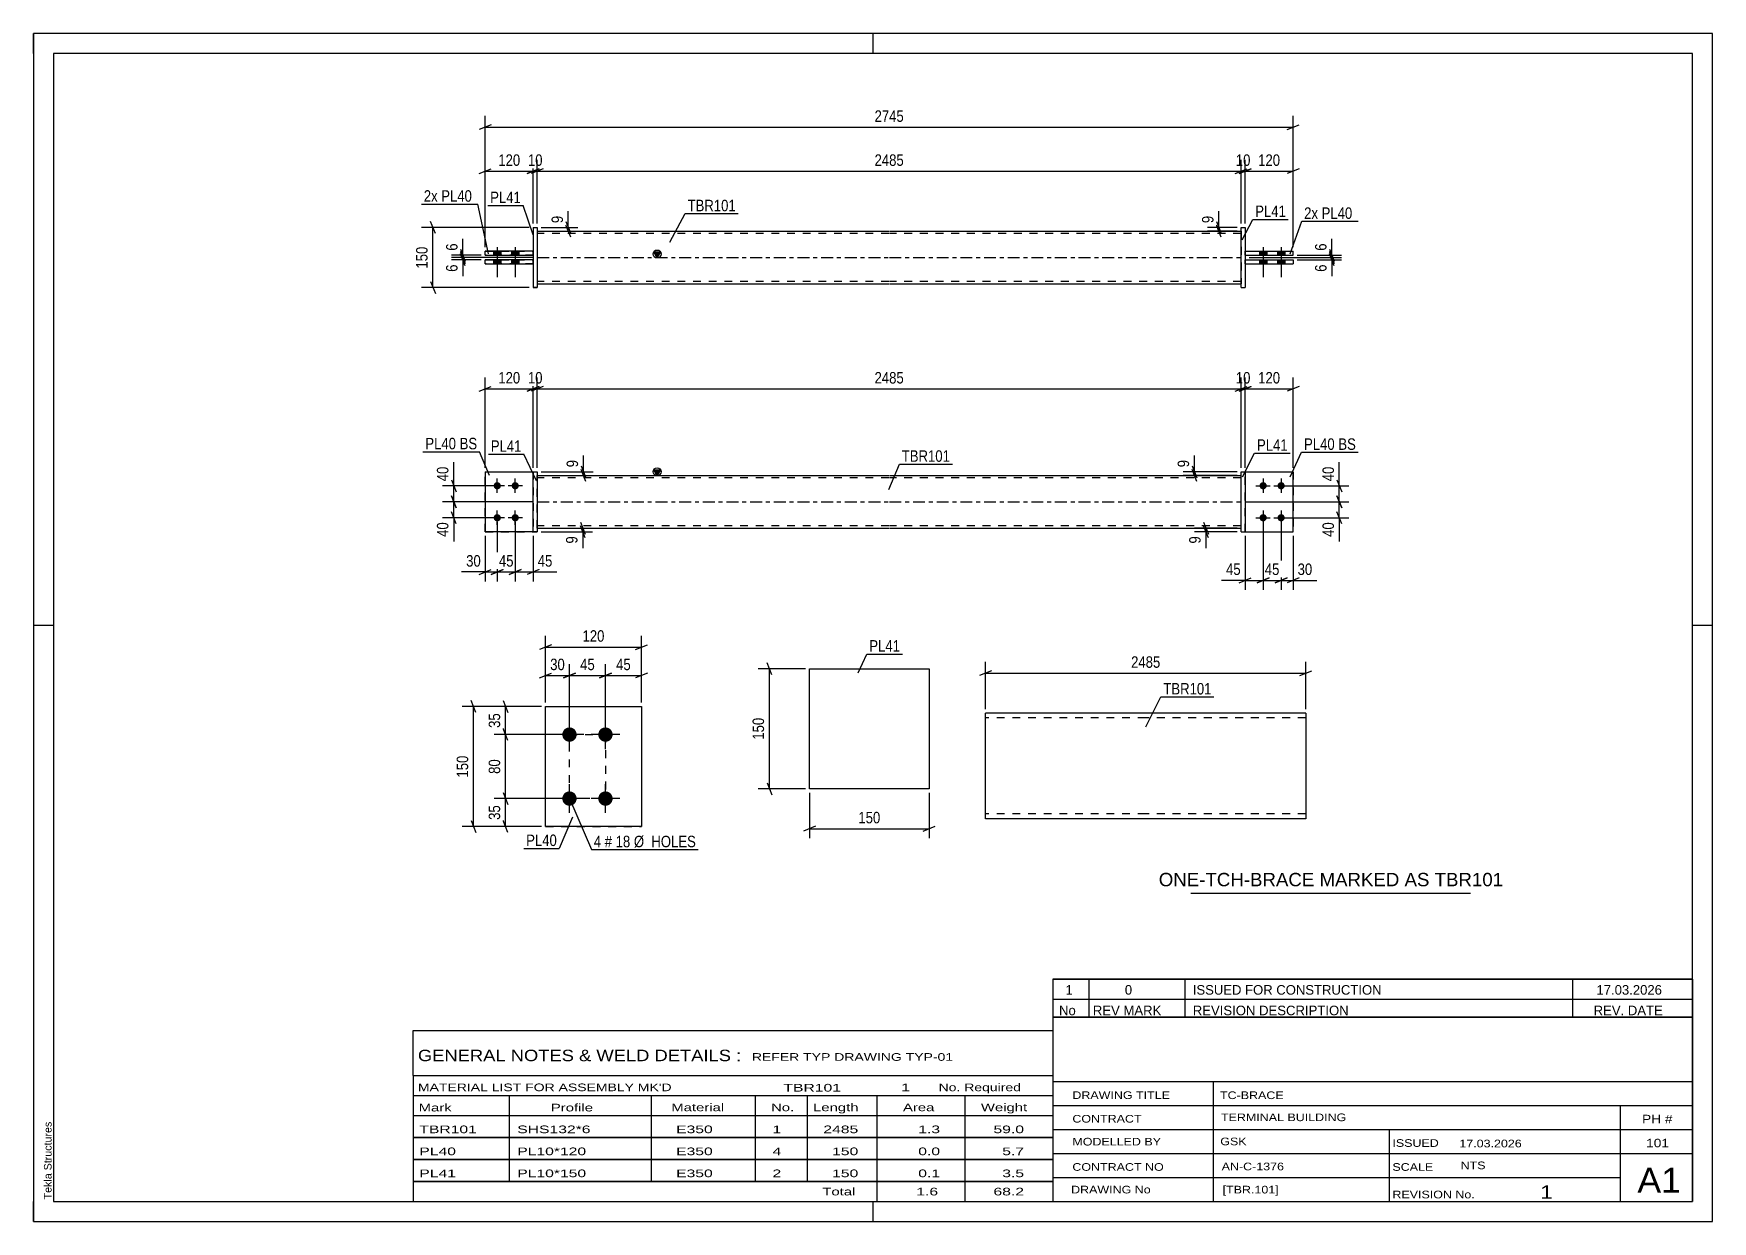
# Paper-space layout 'Layout1' of a CAD drawing. Header units: millimetres. Extents: x 0 to 420, y 0 to 297.
# The model-space entities are those that its viewports show. They can reach past a viewport. Long polylines and large blocks are cut down to what shows.
import ezdxf

# ---------------------------------------------------------------- set-up
doc = ezdxf.new("R2010")
doc.units = ezdxf.units.MM
doc.linetypes.add('DXK_LINE_DOT2', pattern=[3.9198, 1.9599, -1.9599])
doc.linetypes.add('DXK_LINE_DOT3', pattern=[5.9187, 2.979, -0.9799, 0.9799, -0.9799])
doc.layers.add('Viewport layer', color=7, linetype='Continuous', plot=False)
doc.styles.add('Arial', font='ARIAL.TTF', dxfattribs={"height": 0.2})
doc.styles.add('Arial Narrow', font='ARIALN.TTF', dxfattribs={"height": 0.2})

# ---------------------------------------------------------------- blocks, each defined once
blk = doc.blocks.new('Unknown-582685143-1127')
at = {"color": 5, "linetype": 'Continuous'}
for p, q in [((420, 297), (0, 297)), ((0, 297), (0, 0)), ((0, 292), (0, 297)), ((210, 292), (210, 297)), ((420, 0), (420, 297)), ((415, 292), (5, 292)), ((5, 292), (5, 5)), ((415, 5), (415, 292)), ((5, 149), (0, 149)), ((420, 149), (415, 149)), ((0, 0), (0, 5)), ((5, 5), (415, 5)), ((210, 0), (210, 5)), ((0, 0), (420, 0))]:
    blk.add_line(p, q, dxfattribs=at)
at = {"color": 174, "linetype": 'Continuous', "style": 'Arial'}
blk.add_text('Tekla Structures', height=1.9102, rotation=90, dxfattribs=at).set_placement((4.5, 5.5))
blk = doc.blocks.new('Part-582685143-1392 - 1364')
at = {"color": 2, "linetype": 'Continuous'}
for p, q in [((113, 187.44), (125, 187.44)), ((113, 187.44), (113, 172.44)), ((125, 172.44), (113, 172.44)), ((113, 172.44), (113, 172.44))]:
    blk.add_line(p, q, dxfattribs=at)
at = {"color": 7, "linetype": 'DXK_LINE_DOT2'}
for p, q in [((113, 187.44), (125, 187.44)), ((125, 187.44), (125, 187.44)), ((125, 187.44), (125, 172.44)), ((113, 172.44), (125, 172.44)), ((113, 172.44), (113, 172.44))]:
    blk.add_line(p, q, dxfattribs=at)
blk = doc.blocks.new('Bolt-582685143-1413 - 1364')
at = {"linetype": 'Continuous'}
for points in [[(307.6, 184.84), (307.79, 184.82), (307.97, 184.76), (308.13, 184.67), (308.27, 184.54), (308.38, 184.39), (308.46, 184.22), (308.5, 184.03), (308.5, 183.85), (308.46, 183.66), (308.38, 183.49), (308.27, 183.34), (308.13, 183.21), (307.97, 183.12), (307.79, 183.06), (307.6, 183.04), (307.41, 183.06), (307.23, 183.12), (307.07, 183.21), (306.93, 183.34), (306.82, 183.49), (306.75, 183.66), (306.71, 183.85), (306.71, 184.03), (306.75, 184.22), (306.82, 184.39), (306.93, 184.54), (307.07, 184.67), (307.23, 184.76), (307.41, 184.82)], [(312.1, 184.84), (312.29, 184.82), (312.47, 184.76), (312.63, 184.67), (312.77, 184.54), (312.88, 184.39), (312.96, 184.22), (313, 184.03), (313, 183.85), (312.96, 183.66), (312.88, 183.49), (312.77, 183.34), (312.63, 183.21), (312.47, 183.12), (312.29, 183.06), (312.1, 183.04), (311.91, 183.06), (311.73, 183.12), (311.57, 183.21), (311.43, 183.34), (311.32, 183.49), (311.25, 183.66), (311.21, 183.85), (311.21, 184.03), (311.25, 184.22), (311.32, 184.39), (311.43, 184.54), (311.57, 184.67), (311.73, 184.76), (311.91, 184.82)], [(307.6, 176.84), (307.79, 176.82), (307.97, 176.76), (308.13, 176.67), (308.27, 176.54), (308.38, 176.39), (308.46, 176.22), (308.5, 176.03), (308.5, 175.85), (308.46, 175.66), (308.38, 175.49), (308.27, 175.34), (308.13, 175.21), (307.97, 175.12), (307.79, 175.06), (307.6, 175.04), (307.41, 175.06), (307.23, 175.12), (307.07, 175.21), (306.93, 175.34), (306.82, 175.49), (306.75, 175.66), (306.71, 175.85), (306.71, 176.03), (306.75, 176.22), (306.82, 176.39), (306.93, 176.54), (307.07, 176.67), (307.23, 176.76), (307.41, 176.82)], [(312.1, 176.84), (312.29, 176.82), (312.47, 176.76), (312.63, 176.67), (312.77, 176.54), (312.88, 176.39), (312.96, 176.22), (313, 176.03), (313, 175.85), (312.96, 175.66), (312.88, 175.49), (312.77, 175.34), (312.63, 175.21), (312.47, 175.12), (312.29, 175.06), (312.1, 175.04), (311.91, 175.06), (311.73, 175.12), (311.57, 175.21), (311.43, 175.34), (311.32, 175.49), (311.25, 175.66), (311.21, 175.85), (311.21, 176.03), (311.25, 176.22), (311.32, 176.39), (311.43, 176.54), (311.57, 176.67), (311.73, 176.76), (311.91, 176.82)]]:
    blk.add_hatch(color=1, dxfattribs=at).paths.add_polyline_path(points)
at = {"color": 1, "linetype": 'Continuous'}
for p, q in [((307.6, 185.74), (307.6, 182.14)), ((312.1, 185.74), (312.1, 182.14)), ((305.8, 183.94), (309.4, 183.94)), ((310.3, 183.94), (313.9, 183.94)), ((307.6, 177.74), (307.6, 174.14)), ((312.1, 177.74), (312.1, 174.14)), ((305.8, 175.94), (309.4, 175.94)), ((310.3, 175.94), (313.9, 175.94))]:
    blk.add_line(p, q, dxfattribs=at)
blk = doc.blocks.new('Part-582685143-1397 - 1364')
at = {"color": 7, "linetype": 'DXK_LINE_DOT2'}
for p, q in [((113, 187.44), (125, 187.44)), ((113, 187.44), (125, 187.44)), ((113, 172.44), (113, 187.44)), ((125, 187.44), (125, 187.44)), ((125, 187.44), (125, 172.44)), ((113, 172.44), (125, 172.44)), ((125, 172.44), (113, 172.44)), ((113, 172.44), (113, 172.44))]:
    blk.add_line(p, q, dxfattribs=at)
blk = doc.blocks.new('Part-582685143-1412 - 1364')
at = {"color": 2, "linetype": 'Continuous'}
for p, q in [((125, 187.44), (126, 187.44)), ((125, 172.44), (125, 187.44)), ((126, 187.44), (126, 187.44)), ((126, 187.44), (126, 172.44)), ((125, 172.44), (126, 172.44))]:
    blk.add_line(p, q, dxfattribs=at)
at = {"color": 7, "linetype": 'DXK_LINE_DOT2'}
for p, q in [((125, 187.44), (126, 187.44)), ((126, 172.44), (125, 172.44)), ((125, 172.44), (125, 172.44)), ((126, 172.44), (126, 172.44))]:
    blk.add_line(p, q, dxfattribs=at)
blk = doc.blocks.new('Bolt-582685143-1414 - 1364')
at = {"linetype": 'Continuous'}
for points in [[(116, 183.04), (115.81, 183.06), (115.63, 183.12), (115.47, 183.21), (115.33, 183.34), (115.22, 183.49), (115.15, 183.66), (115.11, 183.85), (115.11, 184.03), (115.15, 184.22), (115.22, 184.39), (115.33, 184.54), (115.47, 184.67), (115.63, 184.76), (115.81, 184.82), (116, 184.84), (116.19, 184.82), (116.37, 184.76), (116.53, 184.67), (116.67, 184.54), (116.78, 184.39), (116.86, 184.22), (116.9, 184.03), (116.9, 183.85), (116.86, 183.66), (116.78, 183.49), (116.67, 183.34), (116.53, 183.21), (116.37, 183.12), (116.19, 183.06)], [(120.5, 183.04), (120.31, 183.06), (120.13, 183.12), (119.97, 183.21), (119.83, 183.34), (119.72, 183.49), (119.65, 183.66), (119.61, 183.85), (119.61, 184.03), (119.65, 184.22), (119.72, 184.39), (119.83, 184.54), (119.97, 184.67), (120.13, 184.76), (120.31, 184.82), (120.5, 184.84), (120.69, 184.82), (120.87, 184.76), (121.03, 184.67), (121.17, 184.54), (121.28, 184.39), (121.36, 184.22), (121.4, 184.03), (121.4, 183.85), (121.36, 183.66), (121.28, 183.49), (121.17, 183.34), (121.03, 183.21), (120.87, 183.12), (120.69, 183.06)], [(116, 175.04), (115.81, 175.06), (115.63, 175.12), (115.47, 175.21), (115.33, 175.34), (115.22, 175.49), (115.15, 175.66), (115.11, 175.85), (115.11, 176.03), (115.15, 176.22), (115.22, 176.39), (115.33, 176.54), (115.47, 176.67), (115.63, 176.76), (115.81, 176.82), (116, 176.84), (116.19, 176.82), (116.37, 176.76), (116.53, 176.67), (116.67, 176.54), (116.78, 176.39), (116.86, 176.22), (116.9, 176.03), (116.9, 175.85), (116.86, 175.66), (116.78, 175.49), (116.67, 175.34), (116.53, 175.21), (116.37, 175.12), (116.19, 175.06)], [(120.5, 175.04), (120.31, 175.06), (120.13, 175.12), (119.97, 175.21), (119.83, 175.34), (119.72, 175.49), (119.65, 175.66), (119.61, 175.85), (119.61, 176.03), (119.65, 176.22), (119.72, 176.39), (119.83, 176.54), (119.97, 176.67), (120.13, 176.76), (120.31, 176.82), (120.5, 176.84), (120.69, 176.82), (120.87, 176.76), (121.03, 176.67), (121.17, 176.54), (121.28, 176.39), (121.36, 176.22), (121.4, 176.03), (121.4, 175.85), (121.36, 175.66), (121.28, 175.49), (121.17, 175.34), (121.03, 175.21), (120.87, 175.12), (120.69, 175.06)]]:
    blk.add_hatch(color=1, dxfattribs=at).paths.add_polyline_path(points)
at = {"color": 1, "linetype": 'Continuous'}
for p, q in [((116, 182.14), (116, 185.74)), ((120.5, 182.14), (120.5, 185.74)), ((117.8, 183.94), (114.2, 183.94)), ((122.3, 183.94), (118.7, 183.94)), ((116, 174.14), (116, 177.74)), ((120.5, 174.14), (120.5, 177.74)), ((117.8, 175.94), (114.2, 175.94)), ((122.3, 175.94), (118.7, 175.94))]:
    blk.add_line(p, q, dxfattribs=at)
blk = doc.blocks.new('Part-582685143-1424 - 1364')
at = {"color": 2, "linetype": 'Continuous'}
for p, q in [((302.1, 187.44), (303.1, 187.44)), ((302.1, 172.44), (302.1, 187.44)), ((303.1, 187.44), (303.1, 172.44)), ((302.1, 172.44), (302.1, 172.44)), ((302.1, 172.44), (303.1, 172.44))]:
    blk.add_line(p, q, dxfattribs=at)
at = {"color": 7, "linetype": 'DXK_LINE_DOT2'}
for p, q in [((302.1, 187.44), (303.1, 187.44)), ((302.1, 172.44), (303.1, 172.44))]:
    blk.add_line(p, q, dxfattribs=at)
blk = doc.blocks.new('Part-582685143-1439 - 1364')
at = {"linetype": 'Continuous'}
blk.add_hatch(color=2, dxfattribs=at).paths.add_polyline_path([(156, 186.54), (155.2, 187.94), (156.8, 187.94)])
at = {"color": 2, "linetype": 'Continuous'}
for p, q in [((126, 186.54), (214, 186.54)), ((156, 186.54), (155.2, 187.94)), ((155.2, 187.94), (156.8, 187.94)), ((156.8, 187.94), (156, 186.54)), ((214.1, 186.54), (302.1, 186.54)), ((126, 173.34), (214, 173.34)), ((214.1, 173.34), (302.1, 173.34))]:
    blk.add_line(p, q, dxfattribs=at)
at = {"color": 7, "linetype": 'DXK_LINE_DOT2'}
for p, q in [((126, 173.34), (126, 186.54)), ((214, 185.94), (126, 185.94)), ((302.1, 185.94), (214.1, 185.94)), ((302.1, 173.34), (302.1, 186.54)), ((214, 173.94), (126, 173.94)), ((302.1, 173.94), (214.1, 173.94))]:
    blk.add_line(p, q, dxfattribs=at)
at = {"color": 7, "linetype": 'DXK_LINE_DOT3'}
for p, q in [((126, 179.94), (214, 179.94)), ((214.1, 179.94), (302.1, 179.94))]:
    blk.add_line(p, q, dxfattribs=at)
at = {"color": 2, "linetype": 'Continuous'}
blk.add_circle((156, 187.44), 1, dxfattribs=at)
blk = doc.blocks.new('Part-582685143-1444 - 1364')
at = {"color": 2, "linetype": 'Continuous'}
for p, q in [((303.1, 187.44), (315.1, 187.44)), ((315.1, 187.44), (315.1, 187.44)), ((315.1, 172.44), (315.1, 187.44)), ((303.1, 172.44), (315.1, 172.44))]:
    blk.add_line(p, q, dxfattribs=at)
at = {"color": 7, "linetype": 'DXK_LINE_DOT2'}
for p, q in [((303.1, 187.44), (315.1, 187.44)), ((303.1, 172.44), (303.1, 187.44)), ((303.1, 172.44), (303.1, 172.44)), ((303.1, 172.44), (315.1, 172.44))]:
    blk.add_line(p, q, dxfattribs=at)
blk = doc.blocks.new('Part-582685143-1449 - 1364')
at = {"color": 7, "linetype": 'DXK_LINE_DOT2'}
for p, q in [((303.1, 187.44), (315.1, 187.44)), ((303.1, 172.44), (303.1, 187.44)), ((303.1, 187.44), (315.1, 187.44)), ((315.1, 187.44), (315.1, 187.44)), ((315.1, 187.44), (315.1, 172.44)), ((303.1, 172.44), (303.1, 172.44)), ((303.1, 172.44), (315.1, 172.44)), ((303.1, 172.44), (315.1, 172.44))]:
    blk.add_line(p, q, dxfattribs=at)
blk = doc.blocks.new('Part-582685143-1771 - 1745')
at = {"color": 2, "linetype": 'Continuous'}
for p, q in [((125, 240.39), (113, 240.39)), ((113, 239.39), (113, 240.39)), ((125, 239.39), (125, 240.39)), ((113, 239.39), (125, 239.39)), ((113, 239.39), (113, 239.39))]:
    blk.add_line(p, q, dxfattribs=at)
at = {"color": 7, "linetype": 'DXK_LINE_DOT2'}
for p, q in [((113, 240.39), (125, 240.39)), ((125, 239.39), (113, 239.39))]:
    blk.add_line(p, q, dxfattribs=at)
blk = doc.blocks.new('Part-582685143-1751 - 1745')
at = {"linetype": 'Continuous'}
blk.add_hatch(color=2, dxfattribs=at).paths.add_polyline_path([(156, 240.99), (155.2, 242.39), (156.8, 242.39)])
at = {"color": 2, "linetype": 'Continuous'}
for p, q in [((126, 247.59), (214, 247.59)), ((214.1, 247.59), (302.1, 247.59)), ((156, 240.99), (155.2, 242.39)), ((155.2, 242.39), (156.8, 242.39)), ((156.8, 242.39), (156, 240.99)), ((126, 234.39), (214, 234.39)), ((214.1, 234.39), (302.1, 234.39))]:
    blk.add_line(p, q, dxfattribs=at)
at = {"color": 7, "linetype": 'DXK_LINE_DOT2'}
for p, q in [((126, 247.59), (126, 234.39)), ((214, 246.99), (126, 246.99)), ((302.1, 246.99), (214.1, 246.99)), ((302.1, 247.59), (302.1, 234.39)), ((214, 234.99), (126, 234.99)), ((302.1, 234.99), (214.1, 234.99))]:
    blk.add_line(p, q, dxfattribs=at)
at = {"color": 7, "linetype": 'DXK_LINE_DOT3'}
for p, q in [((126, 240.99), (214, 240.99)), ((214.1, 240.99), (302.1, 240.99))]:
    blk.add_line(p, q, dxfattribs=at)
at = {"color": 2, "linetype": 'Continuous'}
blk.add_circle((156, 241.89), 1, dxfattribs=at)
blk = doc.blocks.new('Part-582685143-1756 - 1745')
at = {"color": 2, "linetype": 'Continuous'}
for p, q in [((303.1, 240.39), (315.1, 240.39)), ((303.1, 239.39), (303.1, 240.39)), ((315.1, 240.39), (315.1, 239.39)), ((303.1, 239.39), (303.1, 239.39)), ((303.1, 239.39), (315.1, 239.39))]:
    blk.add_line(p, q, dxfattribs=at)
at = {"color": 7, "linetype": 'DXK_LINE_DOT2'}
for p, q in [((303.1, 240.39), (315.1, 240.39)), ((303.1, 239.39), (315.1, 239.39))]:
    blk.add_line(p, q, dxfattribs=at)
blk = doc.blocks.new('Part-582685143-1761 - 1745')
at = {"color": 2, "linetype": 'Continuous'}
for p, q in [((303.1, 242.59), (315.1, 242.59)), ((303.1, 241.59), (303.1, 242.59)), ((303.1, 241.59), (303.1, 241.59)), ((303.1, 241.59), (315.1, 241.59)), ((315.1, 241.59), (315.1, 242.59))]:
    blk.add_line(p, q, dxfattribs=at)
at = {"color": 7, "linetype": 'DXK_LINE_DOT2'}
for p, q in [((303.1, 242.59), (315.1, 242.59)), ((303.1, 241.59), (315.1, 241.59))]:
    blk.add_line(p, q, dxfattribs=at)
blk = doc.blocks.new('Part-582685143-1766 - 1745')
at = {"color": 2, "linetype": 'Continuous'}
for p, q in [((302.1, 248.49), (302.1, 248.49)), ((302.1, 233.49), (302.1, 248.49)), ((302.1, 248.49), (303.1, 248.49)), ((303.1, 248.49), (303.1, 248.49)), ((303.1, 248.49), (303.1, 233.49)), ((302.1, 233.49), (303.1, 233.49)), ((302.1, 233.49), (302.1, 233.49)), ((303.1, 233.49), (303.1, 233.49))]:
    blk.add_line(p, q, dxfattribs=at)
at = {"color": 7, "linetype": 'DXK_LINE_DOT2'}
for p, q in [((302.1, 248.49), (303.1, 248.49)), ((302.1, 233.49), (303.1, 233.49)), ((303.1, 233.49), (303.1, 233.49))]:
    blk.add_line(p, q, dxfattribs=at)
blk = doc.blocks.new('Part-582685143-1776 - 1745')
at = {"color": 2, "linetype": 'Continuous'}
for p, q in [((125, 242.59), (113, 242.59)), ((113, 241.59), (113, 242.59)), ((113, 241.59), (125, 241.59)), ((113, 241.59), (113, 241.59)), ((125, 241.59), (125, 242.59))]:
    blk.add_line(p, q, dxfattribs=at)
at = {"color": 7, "linetype": 'DXK_LINE_DOT2'}
for p, q in [((113, 242.59), (125, 242.59)), ((125, 241.59), (113, 241.59))]:
    blk.add_line(p, q, dxfattribs=at)
blk = doc.blocks.new('Part-582685143-1781 - 1745')
at = {"color": 2, "linetype": 'Continuous'}
for p, q in [((125, 248.49), (126, 248.49)), ((125, 248.49), (125, 233.49)), ((126, 248.49), (126, 248.49)), ((126, 248.49), (126, 233.49)), ((126, 233.49), (125, 233.49)), ((125, 233.49), (125, 233.49))]:
    blk.add_line(p, q, dxfattribs=at)
at = {"color": 7, "linetype": 'DXK_LINE_DOT2'}
for p, q in [((125, 248.49), (126, 248.49)), ((125, 233.49), (126, 233.49)), ((125, 233.49), (125, 233.49))]:
    blk.add_line(p, q, dxfattribs=at)
blk = doc.blocks.new('Bolt-582685143-1782 - 1745')
at = {"linetype": 'Continuous'}
for points in [[(308.5, 242.59), (306.7, 242.59), (306.7, 241.59), (308.5, 241.59)], [(308.5, 242.59), (306.7, 242.59), (306.7, 241.59), (308.5, 241.59)], [(308.5, 240.39), (306.7, 240.39), (306.7, 239.39), (308.5, 239.39)], [(308.5, 240.39), (306.7, 240.39), (306.7, 239.39), (308.5, 239.39)], [(313, 242.59), (311.2, 242.59), (311.2, 241.59), (313, 241.59)], [(313, 242.59), (311.2, 242.59), (311.2, 241.59), (313, 241.59)], [(313, 240.39), (311.2, 240.39), (311.2, 239.39), (313, 239.39)], [(313, 240.39), (311.2, 240.39), (311.2, 239.39), (313, 239.39)]]:
    blk.add_hatch(color=1, dxfattribs=at).paths.add_polyline_path(points)
at = {"color": 1, "linetype": 'Continuous'}
for p, q in [((306.7, 242.59), (306.7, 241.59)), ((306.7, 242.59), (306.7, 241.59)), ((306.7, 240.39), (306.7, 239.39)), ((306.7, 240.39), (306.7, 239.39)), ((307.6, 243.59), (307.6, 236.09)), ((307.6, 243.59), (307.6, 236.09)), ((308.5, 242.59), (308.5, 241.59)), ((308.5, 242.59), (308.5, 241.59)), ((308.5, 240.39), (308.5, 239.39)), ((308.5, 240.39), (308.5, 239.39)), ((311.2, 242.59), (311.2, 241.59)), ((311.2, 242.59), (311.2, 241.59)), ((311.2, 240.39), (311.2, 239.39)), ((311.2, 240.39), (311.2, 239.39)), ((312.1, 243.59), (312.1, 236.09)), ((312.1, 243.59), (312.1, 236.09)), ((313, 242.59), (313, 241.59)), ((313, 242.59), (313, 241.59)), ((313, 240.39), (313, 239.39)), ((313, 240.39), (313, 239.39))]:
    blk.add_line(p, q, dxfattribs=at)
blk = doc.blocks.new('Bolt-582685143-1783 - 1745')
at = {"linetype": 'Continuous'}
for points in [[(115.1, 241.59), (116.9, 241.59), (116.9, 242.59), (115.1, 242.59)], [(115.1, 241.59), (116.9, 241.59), (116.9, 242.59), (115.1, 242.59)], [(115.1, 239.39), (116.9, 239.39), (116.9, 240.39), (115.1, 240.39)], [(115.1, 239.39), (116.9, 239.39), (116.9, 240.39), (115.1, 240.39)], [(119.6, 241.59), (121.4, 241.59), (121.4, 242.59), (119.6, 242.59)], [(119.6, 241.59), (121.4, 241.59), (121.4, 242.59), (119.6, 242.59)], [(119.6, 239.39), (121.4, 239.39), (121.4, 240.39), (119.6, 240.39)], [(119.6, 239.39), (121.4, 239.39), (121.4, 240.39), (119.6, 240.39)]]:
    blk.add_hatch(color=1, dxfattribs=at).paths.add_polyline_path(points)
at = {"color": 1, "linetype": 'Continuous'}
for p, q in [((115.1, 242.59), (115.1, 241.59)), ((115.1, 242.59), (115.1, 241.59)), ((115.1, 240.39), (115.1, 239.39)), ((115.1, 240.39), (115.1, 239.39)), ((116, 243.59), (116, 236.09)), ((116, 243.59), (116, 236.09)), ((116.9, 242.59), (116.9, 241.59)), ((116.9, 242.59), (116.9, 241.59)), ((116.9, 240.39), (116.9, 239.39)), ((116.9, 240.39), (116.9, 239.39)), ((119.6, 242.59), (119.6, 241.59)), ((119.6, 242.59), (119.6, 241.59)), ((119.6, 240.39), (119.6, 239.39)), ((119.6, 240.39), (119.6, 239.39)), ((120.5, 243.59), (120.5, 236.09)), ((120.5, 243.59), (120.5, 236.09)), ((121.4, 242.59), (121.4, 241.59)), ((121.4, 242.59), (121.4, 241.59)), ((121.4, 240.39), (121.4, 239.39)), ((121.4, 240.39), (121.4, 239.39))]:
    blk.add_line(p, q, dxfattribs=at)
blk = doc.blocks.new('Bolt-582685143-2085 - 2022')
at = {"linetype": 'Continuous'}
for points in [[(134.07, 119.92), (133.69, 119.96), (133.34, 120.08), (133.01, 120.27), (132.73, 120.52), (132.51, 120.82), (132.36, 121.17), (132.28, 121.54), (132.28, 121.91), (132.36, 122.28), (132.51, 122.62), (132.73, 122.93), (133.01, 123.18), (133.34, 123.37), (133.69, 123.48), (134.07, 123.52), (134.44, 123.48), (134.8, 123.37), (135.13, 123.18), (135.41, 122.93), (135.63, 122.62), (135.78, 122.28), (135.86, 121.91), (135.86, 121.54), (135.78, 121.17), (135.63, 120.82), (135.41, 120.52), (135.13, 120.27), (134.8, 120.08), (134.44, 119.96)], [(143.07, 119.92), (142.69, 119.96), (142.34, 120.08), (142.01, 120.27), (141.73, 120.52), (141.51, 120.82), (141.36, 121.17), (141.28, 121.54), (141.28, 121.91), (141.36, 122.28), (141.51, 122.62), (141.73, 122.93), (142.01, 123.18), (142.34, 123.37), (142.69, 123.48), (143.07, 123.52), (143.44, 123.48), (143.8, 123.37), (144.13, 123.18), (144.41, 122.93), (144.63, 122.62), (144.78, 122.28), (144.86, 121.91), (144.86, 121.54), (144.78, 121.17), (144.63, 120.82), (144.41, 120.52), (144.13, 120.27), (143.8, 120.08), (143.44, 119.96)], [(134.07, 103.92), (133.69, 103.96), (133.34, 104.08), (133.01, 104.27), (132.73, 104.52), (132.51, 104.82), (132.36, 105.17), (132.28, 105.54), (132.28, 105.91), (132.36, 106.28), (132.51, 106.62), (132.73, 106.93), (133.01, 107.18), (133.34, 107.37), (133.69, 107.48), (134.07, 107.52), (134.44, 107.48), (134.8, 107.37), (135.13, 107.18), (135.41, 106.93), (135.63, 106.62), (135.78, 106.28), (135.86, 105.91), (135.86, 105.54), (135.78, 105.17), (135.63, 104.82), (135.41, 104.52), (135.13, 104.27), (134.8, 104.08), (134.44, 103.96)], [(143.07, 103.92), (142.69, 103.96), (142.34, 104.08), (142.01, 104.27), (141.73, 104.52), (141.51, 104.82), (141.36, 105.17), (141.28, 105.54), (141.28, 105.91), (141.36, 106.28), (141.51, 106.62), (141.73, 106.93), (142.01, 107.18), (142.34, 107.37), (142.69, 107.48), (143.07, 107.52), (143.44, 107.48), (143.8, 107.37), (144.13, 107.18), (144.41, 106.93), (144.63, 106.62), (144.78, 106.28), (144.86, 105.91), (144.86, 105.54), (144.78, 105.17), (144.63, 104.82), (144.41, 104.52), (144.13, 104.27), (143.8, 104.08), (143.44, 103.96)]]:
    blk.add_hatch(color=1, dxfattribs=at).paths.add_polyline_path(points)
at = {"color": 1, "linetype": 'Continuous'}
for p, q in [((134.07, 118.12), (134.07, 125.32)), ((143.07, 118.12), (143.07, 125.32)), ((137.67, 121.72), (130.47, 121.72)), ((146.67, 121.72), (139.47, 121.72)), ((134.07, 102.12), (134.07, 109.32)), ((143.07, 102.12), (143.07, 109.32)), ((137.67, 105.72), (130.47, 105.72)), ((146.67, 105.72), (139.47, 105.72))]:
    blk.add_line(p, q, dxfattribs=at)
blk = doc.blocks.new('Part-582685143-2090 - 2022')
at = {"color": 2, "linetype": 'Continuous'}
for p, q in [((128.07, 128.72), (152.07, 128.72)), ((128.07, 98.72), (128.07, 128.72)), ((152.07, 128.72), (152.07, 128.72)), ((152.07, 128.72), (152.07, 98.72)), ((152.07, 98.72), (128.07, 98.72)), ((128.07, 98.72), (128.07, 98.72))]:
    blk.add_line(p, q, dxfattribs=at)
at = {"color": 7, "linetype": 'DXK_LINE_DOT2'}
for p, q in [((128.07, 128.72), (152.07, 128.72)), ((128.07, 98.72), (152.07, 98.72)), ((128.07, 98.72), (128.07, 98.72))]:
    blk.add_line(p, q, dxfattribs=at)
blk = doc.blocks.new('Part-582685143-2237 - 2231')
at = {"color": 2, "linetype": 'Continuous'}
for p, q in [((194.09, 108.19), (194.09, 138.19)), ((194.09, 138.19), (224.09, 138.19)), ((224.09, 138.19), (224.09, 108.19)), ((224.09, 108.19), (194.09, 108.19))]:
    blk.add_line(p, q, dxfattribs=at)
blk = doc.blocks.new('Part-582685143-2260 - 2254')
at = {"color": 2, "linetype": 'Continuous'}
for p, q in [((278.18, 127.08), (238.18, 127.08)), ((238.18, 100.86), (238.18, 127.08)), ((318.28, 127.08), (278.28, 127.08)), ((318.28, 127.08), (318.28, 100.68)), ((238.18, 100.68), (238.18, 100.86)), ((278.18, 100.68), (238.18, 100.68)), ((318.28, 100.68), (278.28, 100.68))]:
    blk.add_line(p, q, dxfattribs=at)
at = {"color": 7, "linetype": 'DXK_LINE_DOT2'}
for p, q in [((278.18, 125.88), (238.18, 125.88)), ((318.28, 125.88), (278.28, 125.88)), ((238.18, 101.88), (238.18, 101.97)), ((278.18, 101.88), (238.18, 101.88)), ((318.28, 101.88), (278.28, 101.88)), ((318.28, 101.88), (318.28, 101.97))]:
    blk.add_line(p, q, dxfattribs=at)
blk = doc.blocks.new('Rectangle-582685143-2216 - 2022')
at = {"color": 1, "linetype": 'DXK_LINE_DOT2'}
blk.add_lwpolyline([(134.07, 121.72), (143.07, 121.72), (143.07, 105.72), (134.07, 105.72), (134.07, 121.72)], close=True, dxfattribs=at)
blk = doc.blocks.new('StraightDimension-582685143-1681 - 1364')
at = {"color": 7, "linetype": 'Continuous'}
for p, q in [((326.06, 181.44), (327.26, 178.44)), ((303.1, 179.94), (329.06, 179.94)), ((327.26, 174.44), (326.06, 177.44)), ((326.66, 175.94), (326.66, 179.94)), ((313.1, 175.94), (329.06, 175.94))]:
    blk.add_line(p, q, dxfattribs=at)
at = {"color": 0}
blk.add_wipeout([(325.91, 175.41), (321.71, 175.41), (321.71, 170.56), (325.91, 170.56)], dxfattribs=at)
at = {"color": 7, "linetype": 'Continuous'}
blk.add_line((326.66, 175.94), (326.66, 170.03), dxfattribs=at)
blk.add_line((326.66, 175.94), (326.66, 170.03), dxfattribs=at)
at = {"color": 3, "style": 'Arial Narrow'}
blk.add_text('40', height=2.863, rotation=90.0002, dxfattribs=at).set_placement((325.31, 171.16))
blk = doc.blocks.new('StraightDimension-582685143-1601 - 1364')
at = {"color": 7, "linetype": 'Continuous'}
for p, q in [((104.52, 185.44), (105.72, 182.44)), ((115, 183.94), (102.27, 183.94)), ((105.72, 178.44), (104.52, 181.44)), ((105.12, 179.94), (105.12, 183.94)), ((125, 179.94), (102.27, 179.94))]:
    blk.add_line(p, q, dxfattribs=at)
at = {"color": 0}
blk.add_wipeout([(104.37, 189.32), (100.17, 189.32), (100.17, 184.46), (104.37, 184.46)], dxfattribs=at)
at = {"color": 7, "linetype": 'Continuous'}
blk.add_line((105.12, 183.94), (105.12, 189.85), dxfattribs=at)
blk.add_line((105.12, 183.94), (105.12, 189.85), dxfattribs=at)
at = {"color": 3, "style": 'Arial Narrow'}
blk.add_text('40', height=2.863, rotation=90.0002, dxfattribs=at).set_placement((103.77, 185.06))
blk = doc.blocks.new('StraightDimension-582685143-1572 - 1364')
at = {"color": 7, "linetype": 'Continuous'}
for p, q in [((116, 174.94), (116, 159.98)), ((113, 171.44), (113, 159.98)), ((111.5, 161.78), (114.5, 162.98)), ((113, 162.38), (116, 162.38)), ((117.5, 162.98), (114.5, 161.78))]:
    blk.add_line(p, q, dxfattribs=at)
at = {"color": 0}
blk.add_wipeout([(112.48, 163.13), (112.48, 167.33), (107.62, 167.33), (107.62, 163.13)], dxfattribs=at)
at = {"color": 7, "linetype": 'Continuous'}
blk.add_line((113, 162.38), (107.09, 162.38), dxfattribs=at)
blk.add_line((113, 162.38), (107.09, 162.38), dxfattribs=at)
at = {"color": 3, "style": 'Arial Narrow'}
blk.add_text('30', height=2.863, dxfattribs=at).set_placement((108.22, 163.73))
blk = doc.blocks.new('StraightDimension-582685143-1565 - 1364')
at = {"color": 7, "linetype": 'Continuous'}
for p, q in [((116, 174.94), (116, 159.98)), ((120.5, 174.94), (120.5, 159.98)), ((114.5, 161.78), (117.5, 162.98)), ((116, 162.38), (120.5, 162.38)), ((122, 162.98), (119, 161.78))]:
    blk.add_line(p, q, dxfattribs=at)
at = {"color": 0}
blk.add_wipeout([(120.68, 163.13), (120.68, 167.33), (115.82, 167.33), (115.82, 163.13)], dxfattribs=at)
at = {"color": 3, "style": 'Arial Narrow'}
blk.add_text('45', height=2.863, dxfattribs=at).set_placement((116.42, 163.73))
blk = doc.blocks.new('StraightDimension-582685143-1511 - 1364')
at = {"color": 7, "linetype": 'Continuous'}
for p, q in [((302.1, 188.44), (302.1, 211.01)), ((303.1, 188.44), (303.1, 211.01)), ((300.6, 207.56), (303.6, 208.76)), ((304.6, 208.76), (301.6, 207.56)), ((302.1, 208.16), (303.1, 208.16))]:
    blk.add_line(p, q, dxfattribs=at)
at = {"color": 0}
blk.add_wipeout([(305.03, 208.91), (305.03, 213.11), (300.17, 213.11), (300.17, 208.91)], dxfattribs=at)
at = {"color": 3, "style": 'Arial Narrow'}
blk.add_text('10', height=2.863, dxfattribs=at).set_placement((300.77, 209.51))
blk = doc.blocks.new('StraightDimension-582685143-1458 - 1364')
at = {"color": 7, "linetype": 'Continuous'}
for p, q in [((113, 188.44), (113, 211.01)), ((125, 188.44), (125, 211.01)), ((111.5, 207.56), (114.5, 208.76)), ((113, 208.16), (125, 208.16)), ((126.5, 208.76), (123.5, 207.56))]:
    blk.add_line(p, q, dxfattribs=at)
at = {"color": 0}
blk.add_wipeout([(122.34, 208.91), (122.34, 213.11), (115.66, 213.11), (115.66, 208.91)], dxfattribs=at)
at = {"color": 3, "style": 'Arial Narrow'}
blk.add_text('120', height=2.863, dxfattribs=at).set_placement((116.26, 209.51))
blk = doc.blocks.new('StraightDimension-582685143-1485 - 1364')
at = {"color": 7, "linetype": 'Continuous'}
for p, q in [((125, 188.44), (125, 211.01)), ((126, 188.44), (126, 211.01)), ((123.5, 207.56), (126.5, 208.76)), ((127.5, 208.76), (124.5, 207.56)), ((125, 208.16), (126, 208.16))]:
    blk.add_line(p, q, dxfattribs=at)
at = {"color": 0}
blk.add_wipeout([(127.93, 208.91), (127.93, 213.11), (123.07, 213.11), (123.07, 208.91)], dxfattribs=at)
at = {"color": 3, "style": 'Arial Narrow'}
blk.add_text('10', height=2.863, dxfattribs=at).set_placement((123.67, 209.51))
blk = doc.blocks.new('StraightDimension-582685143-1502 - 1364')
at = {"color": 7, "linetype": 'Continuous'}
for p, q in [((126, 188.44), (126, 211.01)), ((302.1, 188.44), (302.1, 211.01)), ((127.5, 208.76), (124.5, 207.56)), ((126, 208.16), (302.1, 208.16)), ((300.6, 207.56), (303.6, 208.76))]:
    blk.add_line(p, q, dxfattribs=at)
at = {"color": 0}
blk.add_wipeout([(218.31, 208.91), (218.31, 213.11), (209.79, 213.11), (209.79, 208.91)], dxfattribs=at)
at = {"color": 3, "style": 'Arial Narrow'}
blk.add_text('2485', height=2.863, dxfattribs=at).set_placement((210.39, 209.51))
blk = doc.blocks.new('StraightDimension-582685143-1529 - 1364')
at = {"color": 7, "linetype": 'Continuous'}
for p, q in [((303.1, 188.44), (303.1, 211.01)), ((315.1, 188.44), (315.1, 211.01)), ((301.6, 207.56), (304.6, 208.76)), ((303.1, 208.16), (315.1, 208.16)), ((316.6, 208.76), (313.6, 207.56))]:
    blk.add_line(p, q, dxfattribs=at)
at = {"color": 0}
blk.add_wipeout([(312.44, 208.91), (312.44, 213.11), (305.76, 213.11), (305.76, 208.91)], dxfattribs=at)
at = {"color": 3, "style": 'Arial Narrow'}
blk.add_text('120', height=2.863, dxfattribs=at).set_placement((306.36, 209.51))
blk = doc.blocks.new('StraightDimension-582685143-1552 - 1364')
at = {"color": 7, "linetype": 'Continuous'}
for p, q in [((120.5, 174.94), (120.5, 159.98)), ((125, 171.44), (125, 159.98)), ((119, 161.78), (122, 162.98)), ((120.5, 162.38), (125, 162.38)), ((126.5, 162.98), (123.5, 161.78))]:
    blk.add_line(p, q, dxfattribs=at)
at = {"color": 0}
blk.add_wipeout([(130.38, 163.13), (130.38, 167.33), (125.53, 167.33), (125.53, 163.13)], dxfattribs=at)
at = {"color": 7, "linetype": 'Continuous'}
blk.add_line((125, 162.38), (130.91, 162.38), dxfattribs=at)
blk.add_line((125, 162.38), (130.91, 162.38), dxfattribs=at)
at = {"color": 3, "style": 'Arial Narrow'}
blk.add_text('45', height=2.863, dxfattribs=at).set_placement((126.13, 163.73))
blk = doc.blocks.new('StraightDimension-582685143-1583 - 1364')
at = {"color": 7, "linetype": 'Continuous'}
for p, q in [((127, 173.34), (139.81, 173.34)), ((127, 172.44), (139.81, 172.44)), ((136.81, 174.84), (138.01, 171.84)), ((138.01, 170.94), (136.81, 173.94)), ((137.41, 172.44), (137.41, 173.34))]:
    blk.add_line(p, q, dxfattribs=at)
at = {"color": 0}
blk.add_wipeout([(136.66, 171.91), (132.46, 171.91), (132.46, 168.89), (136.66, 168.89)], dxfattribs=at)
at = {"color": 7, "linetype": 'Continuous'}
blk.add_line((137.41, 172.44), (137.41, 168.36), dxfattribs=at)
blk.add_line((137.41, 172.44), (137.41, 168.36), dxfattribs=at)
at = {"color": 3, "style": 'Arial Narrow'}
blk.add_text('9', height=2.86, rotation=90.0002, dxfattribs=at).set_placement((136.06, 169.49))
blk = doc.blocks.new('StraightDimension-582685143-1592 - 1364')
at = {"color": 7, "linetype": 'Continuous'}
for p, q in [((127, 187.44), (139.96, 187.44)), ((127, 186.54), (139.96, 186.54)), ((136.96, 188.94), (138.16, 185.94)), ((138.16, 185.04), (136.96, 188.04)), ((137.56, 186.54), (137.56, 187.44))]:
    blk.add_line(p, q, dxfattribs=at)
at = {"color": 0}
blk.add_wipeout([(136.81, 190.99), (132.61, 190.99), (132.61, 187.96), (136.81, 187.96)], dxfattribs=at)
at = {"color": 7, "linetype": 'Continuous'}
blk.add_line((137.56, 187.44), (137.56, 191.52), dxfattribs=at)
blk.add_line((137.56, 187.44), (137.56, 191.52), dxfattribs=at)
at = {"color": 3, "style": 'Arial Narrow'}
blk.add_text('9', height=2.86, rotation=90.0002, dxfattribs=at).set_placement((136.21, 188.56))
blk = doc.blocks.new('StraightDimension-582685143-1618 - 1364')
at = {"color": 7, "linetype": 'Continuous'}
for p, q in [((104.52, 181.44), (105.72, 178.44)), ((125, 179.94), (102.27, 179.94)), ((105.72, 174.44), (104.52, 177.44)), ((105.12, 175.94), (105.12, 179.94)), ((115, 175.94), (102.27, 175.94))]:
    blk.add_line(p, q, dxfattribs=at)
at = {"color": 0}
blk.add_wipeout([(104.37, 175.41), (100.17, 175.41), (100.17, 170.56), (104.37, 170.56)], dxfattribs=at)
at = {"color": 7, "linetype": 'Continuous'}
blk.add_line((105.12, 175.94), (105.12, 170.03), dxfattribs=at)
blk.add_line((105.12, 175.94), (105.12, 170.03), dxfattribs=at)
at = {"color": 3, "style": 'Arial Narrow'}
blk.add_text('40', height=2.863, rotation=90.0002, dxfattribs=at).set_placement((103.77, 171.16))
blk = doc.blocks.new('StraightDimension-582685143-1632 - 1364')
at = {"color": 7, "linetype": 'Continuous'}
for p, q in [((301.1, 173.34), (290.45, 173.34)), ((301.1, 172.44), (290.45, 172.44)), ((292.7, 174.84), (293.9, 171.84)), ((293.9, 170.94), (292.7, 173.94)), ((293.3, 172.44), (293.3, 173.34))]:
    blk.add_line(p, q, dxfattribs=at)
at = {"color": 0}
blk.add_wipeout([(292.55, 171.91), (288.35, 171.91), (288.35, 168.89), (292.55, 168.89)], dxfattribs=at)
at = {"color": 7, "linetype": 'Continuous'}
blk.add_line((293.3, 172.44), (293.3, 168.36), dxfattribs=at)
blk.add_line((293.3, 172.44), (293.3, 168.36), dxfattribs=at)
at = {"color": 3, "style": 'Arial Narrow'}
blk.add_text('9', height=2.86, rotation=90.0002, dxfattribs=at).set_placement((291.95, 169.49))
blk = doc.blocks.new('StraightDimension-582685143-1641 - 1364')
at = {"color": 7, "linetype": 'Continuous'}
for p, q in [((312.1, 174.94), (312.1, 157.89)), ((315.1, 171.44), (315.1, 157.89)), ((310.6, 159.69), (313.6, 160.89)), ((312.1, 160.29), (315.1, 160.29)), ((316.6, 160.89), (313.6, 159.69))]:
    blk.add_line(p, q, dxfattribs=at)
at = {"color": 0}
blk.add_wipeout([(320.48, 161.04), (320.48, 165.24), (315.63, 165.24), (315.63, 161.04)], dxfattribs=at)
at = {"color": 7, "linetype": 'Continuous'}
blk.add_line((315.1, 160.29), (321.01, 160.29), dxfattribs=at)
blk.add_line((315.1, 160.29), (321.01, 160.29), dxfattribs=at)
at = {"color": 3, "style": 'Arial Narrow'}
blk.add_text('30', height=2.863, dxfattribs=at).set_placement((316.23, 161.64))
blk = doc.blocks.new('StraightDimension-582685143-1654 - 1364')
at = {"color": 7, "linetype": 'Continuous'}
for p, q in [((307.6, 174.94), (307.6, 157.89)), ((312.1, 174.94), (312.1, 157.89)), ((306.1, 159.69), (309.1, 160.89)), ((307.6, 160.29), (312.1, 160.29)), ((313.6, 160.89), (310.6, 159.69))]:
    blk.add_line(p, q, dxfattribs=at)
at = {"color": 0}
blk.add_wipeout([(312.28, 161.04), (312.28, 165.24), (307.42, 165.24), (307.42, 161.04)], dxfattribs=at)
at = {"color": 3, "style": 'Arial Narrow'}
blk.add_text('45', height=2.863, dxfattribs=at).set_placement((308.02, 161.64))
blk = doc.blocks.new('StraightDimension-582685143-1664 - 1364')
at = {"color": 7, "linetype": 'Continuous'}
for p, q in [((307.6, 174.94), (307.6, 157.89)), ((303.1, 171.44), (303.1, 157.89)), ((301.6, 159.69), (304.6, 160.89)), ((303.1, 160.29), (307.6, 160.29)), ((309.1, 160.89), (306.1, 159.69))]:
    blk.add_line(p, q, dxfattribs=at)
at = {"color": 0}
blk.add_wipeout([(302.58, 161.04), (302.58, 165.24), (297.72, 165.24), (297.72, 161.04)], dxfattribs=at)
at = {"color": 7, "linetype": 'Continuous'}
blk.add_line((303.1, 160.29), (297.19, 160.29), dxfattribs=at)
blk.add_line((303.1, 160.29), (297.19, 160.29), dxfattribs=at)
at = {"color": 3, "style": 'Arial Narrow'}
blk.add_text('45', height=2.863, dxfattribs=at).set_placement((298.32, 161.64))
blk = doc.blocks.new('StraightDimension-582685143-1694 - 1364')
at = {"color": 7, "linetype": 'Continuous'}
for p, q in [((326.06, 185.44), (327.26, 182.44)), ((313.1, 183.94), (329.06, 183.94)), ((327.26, 178.44), (326.06, 181.44)), ((326.66, 179.94), (326.66, 183.94)), ((303.1, 179.94), (329.06, 179.94))]:
    blk.add_line(p, q, dxfattribs=at)
at = {"color": 0}
blk.add_wipeout([(325.91, 189.32), (321.71, 189.32), (321.71, 184.46), (325.91, 184.46)], dxfattribs=at)
at = {"color": 7, "linetype": 'Continuous'}
blk.add_line((326.66, 183.94), (326.66, 189.85), dxfattribs=at)
blk.add_line((326.66, 183.94), (326.66, 189.85), dxfattribs=at)
at = {"color": 3, "style": 'Arial Narrow'}
blk.add_text('40', height=2.863, rotation=90.0002, dxfattribs=at).set_placement((325.31, 185.06))
blk = doc.blocks.new('StraightDimension-582685143-1708 - 1364')
at = {"color": 7, "linetype": 'Continuous'}
for p, q in [((301.1, 187.44), (287.57, 187.44)), ((301.1, 186.54), (287.57, 186.54)), ((289.82, 188.94), (291.02, 185.94)), ((291.02, 185.04), (289.82, 188.04)), ((290.42, 186.54), (290.42, 187.44))]:
    blk.add_line(p, q, dxfattribs=at)
at = {"color": 0}
blk.add_wipeout([(289.67, 190.99), (285.47, 190.99), (285.47, 187.96), (289.67, 187.96)], dxfattribs=at)
at = {"color": 7, "linetype": 'Continuous'}
blk.add_line((290.42, 187.44), (290.42, 191.52), dxfattribs=at)
blk.add_line((290.42, 187.44), (290.42, 191.52), dxfattribs=at)
at = {"color": 3, "style": 'Arial Narrow'}
blk.add_text('9', height=2.86, rotation=90.0002, dxfattribs=at).set_placement((289.07, 188.56))
blk = doc.blocks.new('StraightDimension-582685143-1833 - 1745')
at = {"color": 7, "linetype": 'Continuous'}
for p, q in [((125, 240.99), (104.56, 240.99)), ((112, 240.39), (104.56, 240.39)), ((106.81, 242.49), (108.01, 239.49)), ((108.01, 238.89), (106.81, 241.89)), ((107.41, 240.39), (107.41, 240.99))]:
    blk.add_line(p, q, dxfattribs=at)
at = {"color": 0}
blk.add_wipeout([(106.66, 239.86), (102.46, 239.86), (102.46, 236.83), (106.66, 236.83)], dxfattribs=at)
at = {"color": 7, "linetype": 'Continuous'}
blk.add_line((107.41, 240.39), (107.41, 236.31), dxfattribs=at)
blk.add_line((107.41, 240.39), (107.41, 236.31), dxfattribs=at)
at = {"color": 3, "style": 'Arial Narrow'}
blk.add_text('6', height=2.86, rotation=90.0002, dxfattribs=at).set_placement((106.06, 237.43))
blk = doc.blocks.new('StraightDimension-582685143-1882 - 1745')
at = {"color": 7, "linetype": 'Continuous'}
for p, q in [((113, 243.59), (113, 265.43)), ((125, 249.49), (125, 265.43)), ((111.5, 261.98), (114.5, 263.18)), ((113, 262.58), (125, 262.58)), ((126.5, 263.18), (123.5, 261.98))]:
    blk.add_line(p, q, dxfattribs=at)
at = {"color": 0}
blk.add_wipeout([(122.34, 263.33), (122.34, 267.53), (115.66, 267.53), (115.66, 263.33)], dxfattribs=at)
at = {"color": 3, "style": 'Arial Narrow'}
blk.add_text('120', height=2.863, dxfattribs=at).set_placement((116.26, 263.93))
blk = doc.blocks.new('StraightDimension-582685143-1902 - 1745')
at = {"color": 7, "linetype": 'Continuous'}
for p, q in [((302.1, 249.49), (302.1, 265.43)), ((303.1, 249.49), (303.1, 265.43)), ((300.6, 261.98), (303.6, 263.18)), ((304.6, 263.18), (301.6, 261.98)), ((302.1, 262.58), (303.1, 262.58))]:
    blk.add_line(p, q, dxfattribs=at)
at = {"color": 0}
blk.add_wipeout([(305.03, 263.33), (305.03, 267.53), (300.17, 267.53), (300.17, 263.33)], dxfattribs=at)
at = {"color": 3, "style": 'Arial Narrow'}
blk.add_text('10', height=2.863, dxfattribs=at).set_placement((300.77, 263.93))
blk = doc.blocks.new('StraightDimension-582685143-1798 - 1745')
at = {"color": 7, "linetype": 'Continuous'}
for p, q in [((304.1, 240.99), (327.2, 240.99)), ((316.1, 240.39), (327.2, 240.39)), ((324.2, 242.49), (325.4, 239.49)), ((325.4, 238.89), (324.2, 241.89)), ((324.8, 240.39), (324.8, 240.99))]:
    blk.add_line(p, q, dxfattribs=at)
at = {"color": 0}
blk.add_wipeout([(324.05, 239.86), (319.85, 239.86), (319.85, 236.83), (324.05, 236.83)], dxfattribs=at)
at = {"color": 7, "linetype": 'Continuous'}
blk.add_line((324.8, 240.39), (324.8, 236.31), dxfattribs=at)
blk.add_line((324.8, 240.39), (324.8, 236.31), dxfattribs=at)
at = {"color": 3, "style": 'Arial Narrow'}
blk.add_text('6', height=2.86, rotation=90.0002, dxfattribs=at).set_placement((323.45, 237.43))
blk = doc.blocks.new('StraightDimension-582685143-1787 - 1745')
at = {"color": 7, "linetype": 'Continuous'}
for p, q in [((301.1, 248.49), (293.67, 248.49)), ((295.92, 249.99), (297.12, 246.99)), ((297.12, 246.09), (295.92, 249.09)), ((296.52, 247.59), (296.52, 248.49)), ((301.1, 247.59), (293.67, 247.59))]:
    blk.add_line(p, q, dxfattribs=at)
at = {"color": 0}
blk.add_wipeout([(295.77, 252.04), (291.57, 252.04), (291.57, 249.01), (295.77, 249.01)], dxfattribs=at)
at = {"color": 7, "linetype": 'Continuous'}
blk.add_line((296.52, 248.49), (296.52, 252.56), dxfattribs=at)
blk.add_line((296.52, 248.49), (296.52, 252.56), dxfattribs=at)
at = {"color": 3, "style": 'Arial Narrow'}
blk.add_text('9', height=2.86, rotation=90.0002, dxfattribs=at).set_placement((295.17, 249.61))
blk = doc.blocks.new('StraightDimension-582685143-1807 - 1745')
at = {"color": 7, "linetype": 'Continuous'}
for p, q in [((304.1, 240.99), (327.2, 240.99)), ((316.1, 241.59), (327.2, 241.59)), ((324.2, 243.09), (325.4, 240.09)), ((325.4, 239.49), (324.2, 242.49)), ((324.8, 240.99), (324.8, 241.59))]:
    blk.add_line(p, q, dxfattribs=at)
at = {"color": 0}
blk.add_wipeout([(324.05, 245.14), (319.85, 245.14), (319.85, 242.11), (324.05, 242.11)], dxfattribs=at)
at = {"color": 7, "linetype": 'Continuous'}
blk.add_line((324.8, 241.59), (324.8, 245.66), dxfattribs=at)
blk.add_line((324.8, 241.59), (324.8, 245.66), dxfattribs=at)
at = {"color": 3, "style": 'Arial Narrow'}
blk.add_text('6', height=2.86, rotation=90.0002, dxfattribs=at).set_placement((323.45, 242.71))
blk = doc.blocks.new('StraightDimension-582685143-1817 - 1745')
at = {"color": 7, "linetype": 'Continuous'}
for p, q in [((112, 241.59), (104.56, 241.59)), ((125, 240.99), (104.56, 240.99)), ((106.81, 243.09), (108.01, 240.09)), ((108.01, 239.49), (106.81, 242.49)), ((107.41, 240.99), (107.41, 241.59))]:
    blk.add_line(p, q, dxfattribs=at)
at = {"color": 0}
blk.add_wipeout([(106.66, 245.14), (102.46, 245.14), (102.46, 242.11), (106.66, 242.11)], dxfattribs=at)
at = {"color": 7, "linetype": 'Continuous'}
blk.add_line((107.41, 241.59), (107.41, 245.66), dxfattribs=at)
blk.add_line((107.41, 241.59), (107.41, 245.66), dxfattribs=at)
at = {"color": 3, "style": 'Arial Narrow'}
blk.add_text('6', height=2.86, rotation=90.0002, dxfattribs=at).set_placement((106.06, 242.71))
blk = doc.blocks.new('StraightDimension-582685143-1850 - 1745')
at = {"color": 7, "linetype": 'Continuous'}
for p, q in [((127, 248.49), (136.18, 248.49)), ((133.18, 249.99), (134.38, 246.99)), ((134.38, 246.09), (133.18, 249.09)), ((133.78, 247.59), (133.78, 248.49)), ((127, 247.59), (136.18, 247.59))]:
    blk.add_line(p, q, dxfattribs=at)
at = {"color": 0}
blk.add_wipeout([(133.03, 252.04), (128.83, 252.04), (128.83, 249.01), (133.03, 249.01)], dxfattribs=at)
at = {"color": 7, "linetype": 'Continuous'}
blk.add_line((133.78, 248.49), (133.78, 252.56), dxfattribs=at)
blk.add_line((133.78, 248.49), (133.78, 252.56), dxfattribs=at)
at = {"color": 3, "style": 'Arial Narrow'}
blk.add_text('9', height=2.86, rotation=90.0002, dxfattribs=at).set_placement((132.43, 249.61))
blk = doc.blocks.new('StraightDimension-582685143-1861 - 1745')
at = {"color": 7, "linetype": 'Continuous'}
for p, q in [((124, 248.49), (97.06, 248.49)), ((100.51, 246.99), (99.31, 249.99)), ((99.91, 233.49), (99.91, 248.49)), ((124, 233.49), (97.06, 233.49)), ((99.31, 234.99), (100.51, 231.99))]:
    blk.add_line(p, q, dxfattribs=at)
at = {"color": 0}
blk.add_wipeout([(99.16, 244.33), (94.96, 244.33), (94.96, 237.64), (99.16, 237.64)], dxfattribs=at)
at = {"color": 3, "style": 'Arial Narrow'}
blk.add_text('150', height=2.863, rotation=90.0002, dxfattribs=at).set_placement((98.56, 238.24))
blk = doc.blocks.new('StraightDimension-582685143-1872 - 1745')
at = {"color": 7, "linetype": 'Continuous'}
for p, q in [((125, 249.49), (125, 265.43)), ((126, 249.49), (126, 265.43)), ((123.5, 261.98), (126.5, 263.18)), ((127.5, 263.18), (124.5, 261.98)), ((125, 262.58), (126, 262.58))]:
    blk.add_line(p, q, dxfattribs=at)
at = {"color": 0}
blk.add_wipeout([(127.93, 263.33), (127.93, 267.53), (123.07, 267.53), (123.07, 263.33)], dxfattribs=at)
at = {"color": 3, "style": 'Arial Narrow'}
blk.add_text('10', height=2.863, dxfattribs=at).set_placement((123.67, 263.93))
blk = doc.blocks.new('StraightDimension-582685143-1892 - 1745')
at = {"color": 7, "linetype": 'Continuous'}
for p, q in [((126, 249.49), (126, 265.43)), ((302.1, 249.49), (302.1, 265.43)), ((127.5, 263.18), (124.5, 261.98)), ((126, 262.58), (302.1, 262.58)), ((300.6, 261.98), (303.6, 263.18))]:
    blk.add_line(p, q, dxfattribs=at)
at = {"color": 0}
blk.add_wipeout([(218.31, 263.33), (218.31, 267.53), (209.79, 267.53), (209.79, 263.33)], dxfattribs=at)
at = {"color": 3, "style": 'Arial Narrow'}
blk.add_text('2485', height=2.863, dxfattribs=at).set_placement((210.39, 263.93))
blk = doc.blocks.new('StraightDimension-582685143-1912 - 1745')
at = {"color": 7, "linetype": 'Continuous'}
for p, q in [((303.1, 249.49), (303.1, 265.43)), ((315.1, 243.59), (315.1, 265.43)), ((301.6, 261.98), (304.6, 263.18)), ((303.1, 262.58), (315.1, 262.58)), ((316.6, 263.18), (313.6, 261.98))]:
    blk.add_line(p, q, dxfattribs=at)
at = {"color": 0}
blk.add_wipeout([(312.44, 263.33), (312.44, 267.53), (305.76, 267.53), (305.76, 263.33)], dxfattribs=at)
at = {"color": 3, "style": 'Arial Narrow'}
blk.add_text('120', height=2.863, dxfattribs=at).set_placement((306.36, 263.93))
blk = doc.blocks.new('StraightDimension-582685143-1923 - 1745')
at = {"color": 7, "linetype": 'Continuous'}
for p, q in [((114.5, 274.18), (111.5, 272.98)), ((113, 243.59), (113, 276.43)), ((113, 273.58), (315.1, 273.58)), ((313.6, 272.98), (316.6, 274.18)), ((315.1, 243.59), (315.1, 276.43))]:
    blk.add_line(p, q, dxfattribs=at)
at = {"color": 0}
blk.add_wipeout([(218.31, 274.33), (218.31, 278.53), (209.79, 278.53), (209.79, 274.33)], dxfattribs=at)
at = {"color": 3, "style": 'Arial Narrow'}
blk.add_text('2745', height=2.863, dxfattribs=at).set_placement((210.39, 274.93))
blk = doc.blocks.new('StraightDimension-582685143-2094 - 2022')
at = {"color": 7, "linetype": 'Continuous'}
for p, q in [((129.57, 144.2), (126.57, 143)), ((128.07, 129.72), (128.07, 146.45)), ((128.07, 143.6), (152.07, 143.6)), ((150.57, 143), (153.57, 144.2)), ((152.07, 129.72), (152.07, 146.45))]:
    blk.add_line(p, q, dxfattribs=at)
at = {"color": 0}
blk.add_wipeout([(143.41, 144.35), (143.41, 148.55), (136.73, 148.55), (136.73, 144.35)], dxfattribs=at)
at = {"color": 3, "style": 'Arial Narrow'}
blk.add_text('120', height=2.863, dxfattribs=at).set_placement((137.33, 144.95))
blk = doc.blocks.new('StraightDimension-582685143-2114 - 2022')
at = {"color": 7, "linetype": 'Continuous'}
for p, q in [((128.07, 129.72), (128.07, 139.34)), ((134.07, 122.72), (134.07, 139.34)), ((126.57, 135.89), (129.57, 137.09)), ((128.07, 136.49), (134.07, 136.49)), ((135.57, 137.09), (132.57, 135.89))]:
    blk.add_line(p, q, dxfattribs=at)
at = {"color": 0}
blk.add_wipeout([(133.5, 137.24), (133.5, 141.44), (128.64, 141.44), (128.64, 137.24)], dxfattribs=at)
at = {"color": 3, "style": 'Arial Narrow'}
blk.add_text('30', height=2.863, dxfattribs=at).set_placement((129.24, 137.84))
blk = doc.blocks.new('StraightDimension-582685143-2154 - 2022')
at = {"color": 7, "linetype": 'Continuous'}
for p, q in [((110.67, 127.22), (109.47, 130.22)), ((127.07, 128.72), (107.22, 128.72)), ((110.07, 98.72), (110.07, 128.72)), ((127.07, 98.72), (107.22, 98.72)), ((109.47, 100.22), (110.67, 97.22))]:
    blk.add_line(p, q, dxfattribs=at)
at = {"color": 0}
blk.add_wipeout([(109.32, 117.07), (105.12, 117.07), (105.12, 110.38), (109.32, 110.38)], dxfattribs=at)
at = {"color": 3, "style": 'Arial Narrow'}
blk.add_text('150', height=2.863, rotation=90.0002, dxfattribs=at).set_placement((108.72, 110.98))
blk = doc.blocks.new('StraightDimension-582685143-2127 - 2022')
at = {"color": 7, "linetype": 'Continuous'}
for p, q in [((134.07, 122.72), (134.07, 139.34)), ((143.07, 122.72), (143.07, 139.34)), ((132.57, 135.89), (135.57, 137.09)), ((134.07, 136.49), (143.07, 136.49)), ((144.57, 137.09), (141.57, 135.89))]:
    blk.add_line(p, q, dxfattribs=at)
at = {"color": 0}
blk.add_wipeout([(141, 137.24), (141, 141.44), (136.14, 141.44), (136.14, 137.24)], dxfattribs=at)
at = {"color": 3, "style": 'Arial Narrow'}
blk.add_text('45', height=2.863, dxfattribs=at).set_placement((136.74, 137.84))
blk = doc.blocks.new('StraightDimension-582685143-2137 - 2022')
at = {"color": 7, "linetype": 'Continuous'}
for p, q in [((143.07, 122.72), (143.07, 139.34)), ((152.07, 129.72), (152.07, 139.34)), ((141.57, 135.89), (144.57, 137.09)), ((143.07, 136.49), (152.07, 136.49)), ((153.57, 137.09), (150.57, 135.89))]:
    blk.add_line(p, q, dxfattribs=at)
at = {"color": 0}
blk.add_wipeout([(150, 137.24), (150, 141.44), (145.14, 141.44), (145.14, 137.24)], dxfattribs=at)
at = {"color": 3, "style": 'Arial Narrow'}
blk.add_text('45', height=2.863, dxfattribs=at).set_placement((145.74, 137.84))
blk = doc.blocks.new('StraightDimension-582685143-2171 - 2022')
at = {"color": 7, "linetype": 'Continuous'}
for p, q in [((133.07, 105.72), (115.22, 105.72)), ((117.47, 107.22), (118.67, 104.22)), ((118.07, 98.72), (118.07, 105.72)), ((127.07, 98.72), (115.22, 98.72)), ((118.67, 97.22), (117.47, 100.22))]:
    blk.add_line(p, q, dxfattribs=at)
at = {"color": 0}
blk.add_wipeout([(117.32, 104.65), (113.12, 104.65), (113.12, 99.8), (117.32, 99.8)], dxfattribs=at)
at = {"color": 3, "style": 'Arial Narrow'}
blk.add_text('35', height=2.863, rotation=90.0002, dxfattribs=at).set_placement((116.72, 100.4))
blk = doc.blocks.new('StraightDimension-582685143-2187 - 2022')
at = {"color": 7, "linetype": 'Continuous'}
for p, q in [((118.67, 120.22), (117.47, 123.22)), ((133.07, 121.72), (115.22, 121.72)), ((118.07, 105.72), (118.07, 121.72)), ((133.07, 105.72), (115.22, 105.72)), ((117.47, 107.22), (118.67, 104.22))]:
    blk.add_line(p, q, dxfattribs=at)
at = {"color": 0}
blk.add_wipeout([(117.32, 116.15), (113.12, 116.15), (113.12, 111.3), (117.32, 111.3)], dxfattribs=at)
at = {"color": 3, "style": 'Arial Narrow'}
blk.add_text('80', height=2.863, rotation=90.0002, dxfattribs=at).set_placement((116.72, 111.9))
blk = doc.blocks.new('StraightDimension-582685143-2200 - 2022')
at = {"color": 7, "linetype": 'Continuous'}
for p, q in [((117.47, 130.22), (118.67, 127.22)), ((127.07, 128.72), (115.22, 128.72)), ((118.07, 121.72), (118.07, 128.72)), ((118.67, 120.22), (117.47, 123.22)), ((133.07, 121.72), (115.22, 121.72))]:
    blk.add_line(p, q, dxfattribs=at)
at = {"color": 0}
blk.add_wipeout([(117.32, 127.65), (113.12, 127.65), (113.12, 122.8), (117.32, 122.8)], dxfattribs=at)
at = {"color": 3, "style": 'Arial Narrow'}
blk.add_text('35', height=2.863, rotation=90.0002, dxfattribs=at).set_placement((116.72, 123.4))
blk = doc.blocks.new('StraightDimension-582685143-2239 - 2231')
at = {"color": 7, "linetype": 'Continuous'}
for p, q in [((184.69, 136.69), (183.49, 139.69)), ((193.09, 138.19), (181.24, 138.19)), ((184.09, 108.19), (184.09, 138.19)), ((183.49, 109.69), (184.69, 106.69)), ((193.09, 108.19), (181.24, 108.19))]:
    blk.add_line(p, q, dxfattribs=at)
at = {"color": 0}
blk.add_wipeout([(183.34, 126.53), (179.14, 126.53), (179.14, 119.85), (183.34, 119.85)], dxfattribs=at)
at = {"color": 3, "style": 'Arial Narrow'}
blk.add_text('150', height=2.863, rotation=90.0002, dxfattribs=at).set_placement((182.74, 120.45))
blk = doc.blocks.new('StraightDimension-582685143-2246 - 2231')
at = {"color": 7, "linetype": 'Continuous'}
for p, q in [((194.09, 107.19), (194.09, 95.79)), ((224.09, 107.19), (224.09, 95.79)), ((195.59, 98.79), (192.59, 97.59)), ((194.09, 98.19), (224.09, 98.19)), ((222.59, 97.59), (225.59, 98.79))]:
    blk.add_line(p, q, dxfattribs=at)
at = {"color": 0}
blk.add_wipeout([(212.43, 98.94), (212.43, 103.14), (205.74, 103.14), (205.74, 98.94)], dxfattribs=at)
at = {"color": 3, "style": 'Arial Narrow'}
blk.add_text('150', height=2.863, dxfattribs=at).set_placement((206.34, 99.54))
blk = doc.blocks.new('StraightDimension-582685143-2264 - 2254')
at = {"color": 7, "linetype": 'Continuous'}
for p, q in [((238.18, 128.08), (238.18, 139.93)), ((318.28, 128.08), (318.28, 139.93)), ((239.68, 137.68), (236.68, 136.48)), ((238.18, 137.08), (318.28, 137.08)), ((316.78, 136.48), (319.78, 137.68))]:
    blk.add_line(p, q, dxfattribs=at)
at = {"color": 0}
blk.add_wipeout([(282.49, 137.83), (282.49, 142.03), (273.97, 142.03), (273.97, 137.83)], dxfattribs=at)
at = {"color": 3, "style": 'Arial Narrow'}
blk.add_text('2485', height=2.863, dxfattribs=at).set_placement((274.57, 138.43))
blk = doc.blocks.new('Unknown-582685143-2873')
at = {"color": 7, "linetype": 'Continuous'}
for p, q in [((255, 51.05), (255, 5)), ((255, 51.05), (415, 51.05)), ((415, 51), (415, 5)), ((255, 35), (415, 35)), ((295.14, 35), (295.14, 5)), ((255, 29), (415, 29)), ((397, 5.05), (397, 29.05)), ((255, 23), (415, 23)), ((339.14, 23), (339.14, 5)), ((255, 17), (415, 17)), ((255, 11), (397, 11)), ((255, 5), (415, 5))]:
    blk.add_line(p, q, dxfattribs=at)
at = {"color": 7, "style": 'Arial Narrow'}
for s, height, width, p in [('DRAWING TITLE', 1.9089, 1.425378, (259.88, 30.61)), ('TC-BRACE', 1.909, 1.425378, (296.81, 30.59)), ('CONTRACT', 1.909, 1.425378, (259.88, 24.71)), ('TERMINAL BUILDING', 1.9089, 1.425378, (297.06, 25.07)), ('MODELLED BY', 1.9089, 1.425378, (259.88, 18.98)), ('GSK', 1.909, 1.425378, (296.88, 19.04)), ('ISSUED', 1.909, 1.425378, (339.94, 18.64)), ('17.03.2026', 1.909, 1.425378, (356.69, 18.52)), ('CONTRACT NO', 1.9089, 1.425378, (259.88, 12.66)), ('AN-C-1376', 1.909, 1.425378, (297.23, 12.78)), ('SCALE', 1.909, 1.425378, (339.94, 12.65)), ('A1', 6.204, 1.25, (401.24, 7.2)), ('DRAWING No', 1.909, 1.425378, (259.56, 7)), ('[TBR.101]', 1.909, 1.425378, (297.46, 6.99)), ('1', 3.34, 1.5, (376.91, 5.68)), ('REVISION No.', 1.9089, 1.425378, (339.94, 5.77))]:
    blk.add_text(s, height=height, dxfattribs=dict(at, width=width)).set_placement(p)
at = {"color": 7, "linetype": 'Continuous', "style": 'Arial Narrow'}
for s, height, width, p in [('PH #', 2.1, 1.42538, (402.4, 24.55)), ('101', 2.1, 1.42538, (403.41, 18.55)), ('NTS', 1.909, 1.425378, (357, 13.05))]:
    blk.add_text(s, height=height, dxfattribs=dict(at, width=width)).set_placement(p)
blk = doc.blocks.new('Unknown-582685143-2874')
at = {"color": 7, "linetype": 'Continuous'}
for p, q in [((255, 60.55), (415, 60.55)), ((415, 60.55), (255, 60.55)), ((255, 60.55), (255, 55.55)), ((264, 60.55), (264, 55.55)), ((288, 60.55), (288, 55.55)), ((385, 60.55), (385, 55.55)), ((415, 60.55), (415, 55.55)), ((255, 55.55), (415, 55.55)), ((255, 55.55), (255, 51.05)), ((255, 55.55), (415, 55.55)), ((264, 55.55), (264, 51.05)), ((288, 55.55), (288, 51.05)), ((385, 55.55), (385, 51.05)), ((415, 55.55), (415, 51.05)), ((415, 51.05), (255, 51.05))]:
    blk.add_line(p, q, dxfattribs=at)
at = {"color": 7, "linetype": 'Continuous', "style": 'Arial Narrow'}
for s, height, width, p in [('1', 2.39, 1.196471, (258.16, 56.7)), ('0', 2.39, 1.196471, (273, 56.7)), ('ISSUED FOR CONSTRUCTION', 2.3861, 1.196471, (290, 56.7)), ('17.03.2026', 2.386, 1.196471, (391, 56.7)), ('No', 2.386, 1.2, (256.54, 51.55)), ('REV MARK', 2.386, 1.2, (265, 51.55)), ('REVISION DESCRIPTION', 2.3861, 1.2, (290, 51.55)), ('REV. DATE', 2.386, 1.2, (390.28, 51.55))]:
    blk.add_text(s, height=height, dxfattribs=dict(at, width=width)).set_placement(p)
blk = doc.blocks.new('Unknown-582685143-2875')
at = {"color": 7, "linetype": 'Continuous'}
for p, q in [((95, 47.75), (255, 47.75)), ((95, 36.5), (95, 47.75)), ((255, 47.75), (255, 36.5)), ((95, 36.5), (255, 36.5)), ((95, 36.5), (95, 31.5)), ((255, 36.5), (255, 31.5)), ((95, 31.5), (255, 31.5)), ((95, 31.5), (95, 26.5)), ((119, 31.5), (119, 26.5)), ((154.5, 31.5), (154.5, 26.5)), ((180.5, 31.5), (180.5, 26.5)), ((193.5, 31.5), (193.5, 26.5)), ((211, 31.5), (211, 26.5)), ((233, 31.5), (233, 26.5)), ((255, 31.5), (255, 26.5)), ((95, 26.5), (255, 26.5)), ((95, 26.45), (95, 21.05)), ((95, 26.45), (255, 26.45)), ((119, 26.5), (119, 21)), ((154.5, 26.5), (154.5, 21)), ((180.5, 26.5), (180.5, 21)), ((193.5, 26.5), (193.5, 21)), ((211, 26.5), (211, 21)), ((233, 26.5), (233, 21)), ((255, 26.45), (255, 21.05)), ((95, 21.05), (255, 21.05)), ((119, 21), (119, 15.5)), ((154.5, 21), (154.5, 15.5)), ((180.5, 21), (180.5, 15.5)), ((193.5, 21), (193.5, 15.5)), ((211, 21), (211, 15.5)), ((233, 21), (233, 15.5)), ((95, 20.95), (95, 15.55)), ((95, 20.95), (255, 20.95)), ((255, 20.95), (255, 15.55)), ((95, 15.55), (255, 15.55)), ((95, 15.45), (95, 10.05)), ((95, 15.45), (255, 15.45)), ((119, 15.5), (119, 10)), ((154.5, 15.5), (154.5, 10)), ((180.5, 15.5), (180.5, 10)), ((193.5, 15.5), (193.5, 10)), ((211, 15.5), (211, 10)), ((233, 15.5), (233, 10)), ((255, 15.45), (255, 10.05)), ((95, 10.05), (255, 10.05)), ((95, 10), (255, 10)), ((95, 10), (95, 5)), ((211, 10), (211, 5)), ((233, 10), (233, 5)), ((255, 10), (255, 5)), ((95, 5), (255, 5))]:
    blk.add_line(p, q, dxfattribs=at)
at = {"color": 7, "style": 'Arial Narrow'}
for s, height, width, p in [('GENERAL NOTES & WELD DETAILS :', 2.8633, 1.4, (96.15, 40.06)), ('REFER TYP DRAWING TYP-01', 1.9089, 1.6, (179.7, 40.16)), ("MATERIAL LIST FOR ASSEMBLY MK'D", 1.9089, 1.6, (96.15, 32.56)), ('TBR101', 1.909, 1.794707, (187.59, 32.47)), ('1', 1.91, 1.794707, (217.08, 32.56)), ('No. Required', 1.9089, 1.6, (226.41, 32.56)), ('Mark', 1.909, 1.7, (96.34, 27.5)), ('Profile', 1.909, 1.7, (129.41, 27.5)), ('Material', 1.909, 1.7, (159.54, 27.56)), ('No.', 1.909, 1.7, (184.5, 27.56)), ('Length', 1.909, 1.7, (195, 27.56)), ('Area', 1.909, 1.7, (217.5, 27.56)), ('Weight', 1.909, 1.7, (237, 27.56))]:
    blk.add_text(s, height=height, dxfattribs=dict(at, width=width)).set_placement(p)
at = {"color": 7, "linetype": 'Continuous', "style": 'Arial Narrow'}
for s, height, width, p in [('TBR101', 1.909, 1.794707, (96.5, 22.06)), ('SHS132*6', 1.909, 1.794707, (121, 22.06)), ('E350', 1.909, 1.794707, (160.74, 22.06)), ('1', 1.91, 1.794707, (184.86, 22.06)), ('2485', 1.909, 1.794707, (197.58, 22.06)), ('1.3', 1.909, 1.794707, (221.32, 22.06)), ('59.0', 1.909, 1.794707, (240.14, 22.06)), ('PL40', 1.909, 1.794707, (96.5, 16.56)), ('PL10*120', 1.909, 1.794707, (121, 16.56)), ('E350', 1.909, 1.794707, (160.74, 16.56)), ('4', 1.91, 1.794707, (184.86, 16.56)), ('150', 1.909, 1.794707, (199.77, 16.56)), ('0.0', 1.909, 1.794707, (221.32, 16.56)), ('5.7', 1.909, 1.794707, (242.33, 16.56)), ('PL41', 1.909, 1.794707, (96.5, 11.06)), ('PL10*150', 1.909, 1.794707, (121, 11.06)), ('E350', 1.909, 1.794707, (160.74, 11.06)), ('2', 1.91, 1.794707, (184.86, 11.06)), ('150', 1.909, 1.794707, (199.77, 11.06)), ('0.1', 1.909, 1.794707, (221.32, 11.06)), ('3.5', 1.909, 1.794707, (242.33, 11.06)), ('Total', 1.909, 1.7, (197.33, 6.5)), ('1.6', 1.909, 1.794707, (220.83, 6.5)), ('68.2', 1.909, 1.794707, (240.14, 6.5))]:
    blk.add_text(s, height=height, dxfattribs=dict(at, width=width)).set_placement(p)
blk = doc.blocks.new('Unknown-582685143-2876')
at = {"color": 7, "linetype": 'Continuous'}
blk.add_line((289.5, 82.05), (359.5, 82.05), dxfattribs=at)
at = {"color": 7, "style": 'Arial'}
blk.add_text('ONE-TCH-BRACE MARKED AS TBR101', height=3.3428, dxfattribs=at).set_placement((281.49, 83.8))
blk = doc.blocks.new('Mark-582685143-1408 - 1364')
at = {"color": 0}
blk.add_wipeout([(122.07, 192.43), (122.07, 195.43), (114.39, 195.43), (114.39, 192.43)], dxfattribs=at)
blk.add_wipeout([(122.07, 192.43), (122.07, 195.43), (114.39, 195.43), (114.39, 192.43)], dxfattribs=at)
at = {"color": 30, "linetype": 'Continuous'}
for p in [(113.79, 191.83), (125.78, 185.2)]:
    blk.add_line(p, (122.67, 191.83), dxfattribs=at)
at = {"color": 3, "style": 'Arial Narrow'}
blk.add_text('PL41', height=2.863, dxfattribs=at).set_placement((114.39, 192.43))
blk = doc.blocks.new('Mark-582685143-1420 - 1364')
at = {"color": 0}
blk.add_wipeout([(313.75, 192.69), (313.75, 195.69), (306.07, 195.69), (306.07, 192.69)], dxfattribs=at)
blk.add_wipeout([(313.75, 192.69), (313.75, 195.69), (306.07, 195.69), (306.07, 192.69)], dxfattribs=at)
at = {"color": 30, "linetype": 'Continuous'}
for p, q in [((302.41, 186.14), (305.47, 192.09)), ((305.47, 192.09), (314.35, 192.09))]:
    blk.add_line(p, q, dxfattribs=at)
at = {"color": 3, "style": 'Arial Narrow'}
blk.add_text('PL41', height=2.863, dxfattribs=at).set_placement((306.07, 192.69))
blk = doc.blocks.new('Mark-582685143-1435 - 1364')
at = {"color": 0}
blk.add_wipeout([(229.26, 189.94), (229.26, 192.94), (217.2, 192.94), (217.2, 189.94)], dxfattribs=at)
blk.add_wipeout([(229.26, 189.94), (229.26, 192.94), (217.2, 192.94), (217.2, 189.94)], dxfattribs=at)
at = {"color": 30, "linetype": 'Continuous'}
for p, q in [((214, 182.99), (216.6, 189.34)), ((216.6, 189.34), (229.86, 189.34))]:
    blk.add_line(p, q, dxfattribs=at)
at = {"color": 3, "style": 'Arial Narrow'}
blk.add_text('TBR101', height=2.863, dxfattribs=at).set_placement((217.2, 189.94))
blk = doc.blocks.new('MarkSet-582685143-1730 - 1364')
at = {"color": 0}
blk.add_wipeout([(325.52, 192.92), (325.52, 195.92), (317.84, 195.92), (317.84, 192.92)], dxfattribs=at)
blk.add_wipeout([(325.52, 192.92), (325.52, 195.92), (317.84, 195.92), (317.84, 192.92)], dxfattribs=at)
at = {"color": 30, "linetype": 'Continuous'}
blk.add_line((314.35, 186.16), (317.24, 192.32), dxfattribs=at)
at = {"color": 0}
blk.add_wipeout([(330.8, 192.92), (330.8, 195.92), (326.42, 195.92), (326.42, 192.92)], dxfattribs=at)
blk.add_wipeout([(330.8, 192.92), (330.8, 195.92), (326.42, 195.92), (326.42, 192.92)], dxfattribs=at)
at = {"color": 30, "linetype": 'Continuous'}
blk.add_line((317.24, 192.32), (331.4, 192.32), dxfattribs=at)
at = {"color": 3, "style": 'Arial Narrow'}
for s, p in [('PL40', (317.84, 192.92)), ('BS', (326.42, 192.92))]:
    blk.add_text(s, height=2.863, dxfattribs=at).set_placement(p)
blk = doc.blocks.new('MarkSet-582685143-1736 - 1364')
at = {"color": 0}
blk.add_wipeout([(105.69, 193.06), (105.69, 196.06), (98.01, 196.06), (98.01, 193.06)], dxfattribs=at)
blk.add_wipeout([(105.69, 193.06), (105.69, 196.06), (98.01, 196.06), (98.01, 193.06)], dxfattribs=at)
blk.add_wipeout([(110.97, 193.06), (110.97, 196.06), (106.59, 196.06), (106.59, 193.06)], dxfattribs=at)
blk.add_wipeout([(110.97, 193.06), (110.97, 196.06), (106.59, 196.06), (106.59, 193.06)], dxfattribs=at)
at = {"color": 30, "linetype": 'Continuous'}
for p in [(97.41, 192.46), (114.04, 186.5)]:
    blk.add_line(p, (111.57, 192.46), dxfattribs=at)
at = {"color": 3, "style": 'Arial Narrow'}
for s, p in [('PL40', (98.01, 193.06)), ('BS', (106.59, 193.06))]:
    blk.add_text(s, height=2.863, dxfattribs=at).set_placement(p)
blk = doc.blocks.new('MarkSet-582685143-1961 - 1745')
at = {"color": 0}
blk.add_wipeout([(101.09, 254.97), (101.09, 257.97), (97.62, 257.97), (97.62, 254.97)], dxfattribs=at)
blk.add_wipeout([(101.09, 254.97), (101.09, 257.97), (97.62, 257.97), (97.62, 254.97)], dxfattribs=at)
blk.add_wipeout([(109.66, 254.97), (109.66, 257.97), (101.99, 257.97), (101.99, 254.97)], dxfattribs=at)
blk.add_wipeout([(109.66, 254.97), (109.66, 257.97), (101.99, 257.97), (101.99, 254.97)], dxfattribs=at)
at = {"color": 30, "linetype": 'Continuous'}
for p in [(97.02, 254.37), (113.85, 241.97)]:
    blk.add_line(p, (111.16, 254.37), dxfattribs=at)
at = {"color": 3, "style": 'Arial Narrow'}
for s, p in [('2x', (97.62, 254.97)), ('PL40', (101.99, 254.97))]:
    blk.add_text(s, height=2.863, dxfattribs=at).set_placement(p)
blk = doc.blocks.new('Mark-582685143-1762 - 1745')
at = {"color": 0}
blk.add_wipeout([(313.3, 251.14), (313.3, 254.14), (305.62, 254.14), (305.62, 251.14)], dxfattribs=at)
blk.add_wipeout([(313.3, 251.14), (313.3, 254.14), (305.62, 254.14), (305.62, 251.14)], dxfattribs=at)
at = {"color": 30, "linetype": 'Continuous'}
for p, q in [((302.33, 245.46), (305.02, 250.54)), ((305.02, 250.54), (313.9, 250.54))]:
    blk.add_line(p, q, dxfattribs=at)
at = {"color": 3, "style": 'Arial Narrow'}
blk.add_text('PL41', height=2.863, dxfattribs=at).set_placement((305.62, 251.14))
blk = doc.blocks.new('Mark-582685143-1747 - 1745')
at = {"color": 0}
blk.add_wipeout([(175.67, 252.58), (175.67, 255.58), (163.62, 255.58), (163.62, 252.58)], dxfattribs=at)
blk.add_wipeout([(175.67, 252.58), (175.67, 255.58), (163.62, 255.58), (163.62, 252.58)], dxfattribs=at)
at = {"color": 30, "linetype": 'Continuous'}
for p, q in [((159.17, 244.81), (163.02, 251.98)), ((163.02, 251.98), (176.27, 251.98))]:
    blk.add_line(p, q, dxfattribs=at)
at = {"color": 3, "style": 'Arial Narrow'}
blk.add_text('TBR101', height=2.863, dxfattribs=at).set_placement((163.62, 252.58))
blk = doc.blocks.new('Mark-582685143-1777 - 1745')
at = {"color": 0}
blk.add_wipeout([(121.91, 254.62), (121.91, 257.62), (114.23, 257.62), (114.23, 254.62)], dxfattribs=at)
blk.add_wipeout([(121.91, 254.62), (121.91, 257.62), (114.23, 257.62), (114.23, 254.62)], dxfattribs=at)
at = {"color": 30, "linetype": 'Continuous'}
for p in [(113.63, 254.02), (125, 246.72)]:
    blk.add_line(p, (122.51, 254.02), dxfattribs=at)
at = {"color": 3, "style": 'Arial Narrow'}
blk.add_text('PL41', height=2.863, dxfattribs=at).set_placement((114.23, 254.62))
blk = doc.blocks.new('MarkSet-582685143-1955 - 1745')
at = {"color": 0}
blk.add_wipeout([(321.33, 250.67), (321.33, 253.67), (317.86, 253.67), (317.86, 250.67)], dxfattribs=at)
blk.add_wipeout([(321.33, 250.67), (321.33, 253.67), (317.86, 253.67), (317.86, 250.67)], dxfattribs=at)
at = {"color": 30, "linetype": 'Continuous'}
blk.add_line((314.4, 241.94), (317.26, 250.07), dxfattribs=at)
at = {"color": 0}
blk.add_wipeout([(329.91, 250.67), (329.91, 253.67), (322.23, 253.67), (322.23, 250.67)], dxfattribs=at)
blk.add_wipeout([(329.91, 250.67), (329.91, 253.67), (322.23, 253.67), (322.23, 250.67)], dxfattribs=at)
at = {"color": 30, "linetype": 'Continuous'}
blk.add_line((317.26, 250.07), (331.41, 250.07), dxfattribs=at)
at = {"color": 3, "style": 'Arial Narrow'}
for s, p in [('2x', (317.86, 250.67)), ('PL40', (322.23, 250.67))]:
    blk.add_text(s, height=2.863, dxfattribs=at).set_placement(p)
blk = doc.blocks.new('Mark-582685143-2081 - 2022')
at = {"color": 0}
blk.add_wipeout([(141.99, 93.56), (141.99, 96.56), (140.16, 96.56), (140.16, 93.56)], dxfattribs=at)
blk.add_wipeout([(141.99, 93.56), (141.99, 96.56), (140.16, 96.56), (140.16, 93.56)], dxfattribs=at)
at = {"color": 7, "linetype": 'Continuous'}
blk.add_line((134.07, 105.72), (139.56, 92.96), dxfattribs=at)
at = {"color": 0}
blk.add_wipeout([(144.72, 93.56), (144.72, 96.56), (142.89, 96.56), (142.89, 93.56)], dxfattribs=at)
blk.add_wipeout([(144.72, 93.56), (144.72, 96.56), (142.89, 96.56), (142.89, 93.56)], dxfattribs=at)
at = {"color": 3, "style": 'Arial Narrow'}
blk.add_text('4', height=2.86, dxfattribs=at).set_placement((140.16, 93.56))
at = {"color": 0}
blk.add_wipeout([(149.28, 93.56), (149.28, 96.56), (145.62, 96.56), (145.62, 93.56)], dxfattribs=at)
blk.add_wipeout([(149.28, 93.56), (149.28, 96.56), (145.62, 96.56), (145.62, 93.56)], dxfattribs=at)
at = {"color": 3, "style": 'Arial Narrow'}
blk.add_text('#', height=2.86, dxfattribs=at).set_placement((142.89, 93.56))
at = {"color": 0}
blk.add_wipeout([(165.7, 93.56), (165.7, 96.56), (150.18, 96.56), (150.18, 93.56)], dxfattribs=at)
blk.add_wipeout([(165.7, 93.56), (165.7, 96.56), (150.18, 96.56), (150.18, 93.56)], dxfattribs=at)
at = {"color": 7, "linetype": 'Continuous'}
blk.add_line((139.56, 92.96), (166.3, 92.96), dxfattribs=at)
at = {"color": 3, "style": 'Arial Narrow'}
for s, p in [('18', (145.62, 93.56)), ('Ø  HOLES', (150.18, 93.56))]:
    blk.add_text(s, height=2.863, dxfattribs=at).set_placement(p)
blk = doc.blocks.new('Mark-582685143-2086 - 2022')
at = {"color": 0}
blk.add_wipeout([(130.92, 93.86), (130.92, 96.86), (123.24, 96.86), (123.24, 93.86)], dxfattribs=at)
blk.add_wipeout([(130.92, 93.86), (130.92, 96.86), (123.24, 96.86), (123.24, 93.86)], dxfattribs=at)
at = {"color": 30, "linetype": 'Continuous'}
for p in [(134.83, 101.11), (122.64, 93.26)]:
    blk.add_line(p, (131.52, 93.26), dxfattribs=at)
at = {"color": 3, "style": 'Arial Narrow'}
blk.add_text('PL40', height=2.863, dxfattribs=at).set_placement((123.24, 93.86))
blk = doc.blocks.new('Mark-582685143-2233 - 2231')
at = {"color": 0}
blk.add_wipeout([(216.76, 142.47), (216.76, 145.47), (209.08, 145.47), (209.08, 142.47)], dxfattribs=at)
blk.add_wipeout([(216.76, 142.47), (216.76, 145.47), (209.08, 145.47), (209.08, 142.47)], dxfattribs=at)
at = {"color": 30, "linetype": 'Continuous'}
for p, q in [((206.25, 137.13), (208.48, 141.87)), ((208.48, 141.87), (217.36, 141.87))]:
    blk.add_line(p, q, dxfattribs=at)
at = {"color": 3, "style": 'Arial Narrow'}
blk.add_text('PL41', height=2.863, dxfattribs=at).set_placement((209.08, 142.47))
blk = doc.blocks.new('Mark-582685143-2256 - 2254')
at = {"color": 0}
blk.add_wipeout([(294.7, 131.75), (294.7, 134.75), (282.64, 134.75), (282.64, 131.75)], dxfattribs=at)
blk.add_wipeout([(294.7, 131.75), (294.7, 134.75), (282.64, 134.75), (282.64, 131.75)], dxfattribs=at)
at = {"color": 30, "linetype": 'Continuous'}
for p, q in [((278.28, 123.63), (282.04, 131.15)), ((282.04, 131.15), (295.3, 131.15))]:
    blk.add_line(p, q, dxfattribs=at)
at = {"color": 3, "style": 'Arial Narrow'}
blk.add_text('TBR101', height=2.863, dxfattribs=at).set_placement((282.64, 131.75))

msp = doc.modelspace()

# ---------------------------------------------------------------- block references
for name in ['Unknown-582685143-1127', 'Part-582685143-1781 - 1745', 'Part-582685143-1766 - 1745', 'Part-582685143-1751 - 1745', 'Part-582685143-1776 - 1745', 'Part-582685143-1771 - 1745', 'Bolt-582685143-1783 - 1745', 'Part-582685143-1761 - 1745', 'Part-582685143-1756 - 1745', 'Bolt-582685143-1782 - 1745', 'Part-582685143-1392 - 1364', 'Part-582685143-1397 - 1364', 'Bolt-582685143-1414 - 1364', 'Part-582685143-1412 - 1364', 'Part-582685143-1439 - 1364', 'Part-582685143-1424 - 1364', 'Part-582685143-1444 - 1364', 'Part-582685143-1449 - 1364', 'Bolt-582685143-1413 - 1364', 'Part-582685143-2237 - 2231', 'Part-582685143-2090 - 2022', 'Part-582685143-2260 - 2254', 'Bolt-582685143-2085 - 2022', 'Rectangle-582685143-2216 - 2022', 'Unknown-582685143-2876', 'Unknown-582685143-2874', 'Unknown-582685143-2873', 'Unknown-582685143-2875']:
    msp.add_blockref(name, (0, 0))

# ---------------------------------------------------------------- next in the draw order: block references
for name in ['StraightDimension-582685143-1902 - 1745', 'StraightDimension-582685143-1833 - 1745', 'StraightDimension-582685143-1798 - 1745', 'StraightDimension-582685143-1511 - 1364', 'StraightDimension-582685143-1601 - 1364', 'StraightDimension-582685143-1681 - 1364', 'StraightDimension-582685143-1572 - 1364', 'StraightDimension-582685143-2094 - 2022', 'Mark-582685143-2233 - 2231', 'StraightDimension-582685143-2239 - 2231', 'StraightDimension-582685143-2264 - 2254']:
    msp.add_blockref(name, (0, 0))

# ---------------------------------------------------------------- next in the draw order: block references
for name in ['StraightDimension-582685143-1882 - 1745', 'StraightDimension-582685143-1787 - 1745', 'StraightDimension-582685143-1807 - 1745', 'StraightDimension-582685143-1458 - 1364', 'StraightDimension-582685143-1565 - 1364', 'StraightDimension-582685143-1632 - 1364', 'StraightDimension-582685143-1641 - 1364', 'StraightDimension-582685143-2114 - 2022', 'Mark-582685143-2256 - 2254', 'StraightDimension-582685143-2246 - 2231']:
    msp.add_blockref(name, (0, 0))

# ---------------------------------------------------------------- next in the draw order: block references
for name in ['StraightDimension-582685143-1817 - 1745', 'StraightDimension-582685143-1485 - 1364', 'StraightDimension-582685143-1552 - 1364', 'StraightDimension-582685143-1654 - 1364', 'StraightDimension-582685143-2127 - 2022', 'StraightDimension-582685143-2154 - 2022']:
    msp.add_blockref(name, (0, 0))

# ---------------------------------------------------------------- next in the draw order: block references
for name in ['StraightDimension-582685143-1850 - 1745', 'StraightDimension-582685143-1861 - 1745', 'StraightDimension-582685143-1502 - 1364', 'StraightDimension-582685143-1583 - 1364', 'StraightDimension-582685143-1664 - 1364', 'StraightDimension-582685143-2137 - 2022', 'StraightDimension-582685143-2171 - 2022']:
    msp.add_blockref(name, (0, 0))

# ---------------------------------------------------------------- next in the draw order: block references
for name in ['StraightDimension-582685143-1872 - 1745', 'StraightDimension-582685143-1529 - 1364', 'StraightDimension-582685143-1592 - 1364', 'Mark-582685143-1435 - 1364', 'StraightDimension-582685143-1618 - 1364', 'StraightDimension-582685143-2187 - 2022']:
    msp.add_blockref(name, (0, 0))

# ---------------------------------------------------------------- next in the draw order: block references
for name in ['StraightDimension-582685143-1892 - 1745', 'Mark-582685143-1408 - 1364', 'StraightDimension-582685143-1694 - 1364', 'StraightDimension-582685143-2200 - 2022', 'Mark-582685143-2081 - 2022']:
    msp.add_blockref(name, (0, 0))

# ---------------------------------------------------------------- next in the draw order: block references
for name in ['StraightDimension-582685143-1912 - 1745', 'MarkSet-582685143-1736 - 1364', 'StraightDimension-582685143-1708 - 1364', 'Mark-582685143-2086 - 2022']:
    msp.add_blockref(name, (0, 0))

# ---------------------------------------------------------------- next in the draw order: block references
for name in ['StraightDimension-582685143-1923 - 1745', 'Mark-582685143-1420 - 1364']:
    msp.add_blockref(name, (0, 0))

# ---------------------------------------------------------------- next in the draw order: block references
for name in ['MarkSet-582685143-1961 - 1745', 'Mark-582685143-1747 - 1745', 'Mark-582685143-1762 - 1745', 'MarkSet-582685143-1730 - 1364']:
    msp.add_blockref(name, (0, 0))

# ---------------------------------------------------------------- next in the draw order: block references
for name in ['Mark-582685143-1777 - 1745', 'MarkSet-582685143-1955 - 1745']:
    msp.add_blockref(name, (0, 0))

psp = doc.layouts.get("Layout1")

# ---------------------------------------------------------------- viewports
at = {"layer": 'Viewport layer', "view_target_point": (210, 148.5)}
psp.add_viewport(center=(210, 148.5), size=(420, 297), view_center_point=(0, 0), view_height=297, dxfattribs=at)

doc.saveas('drawing.dxf')
